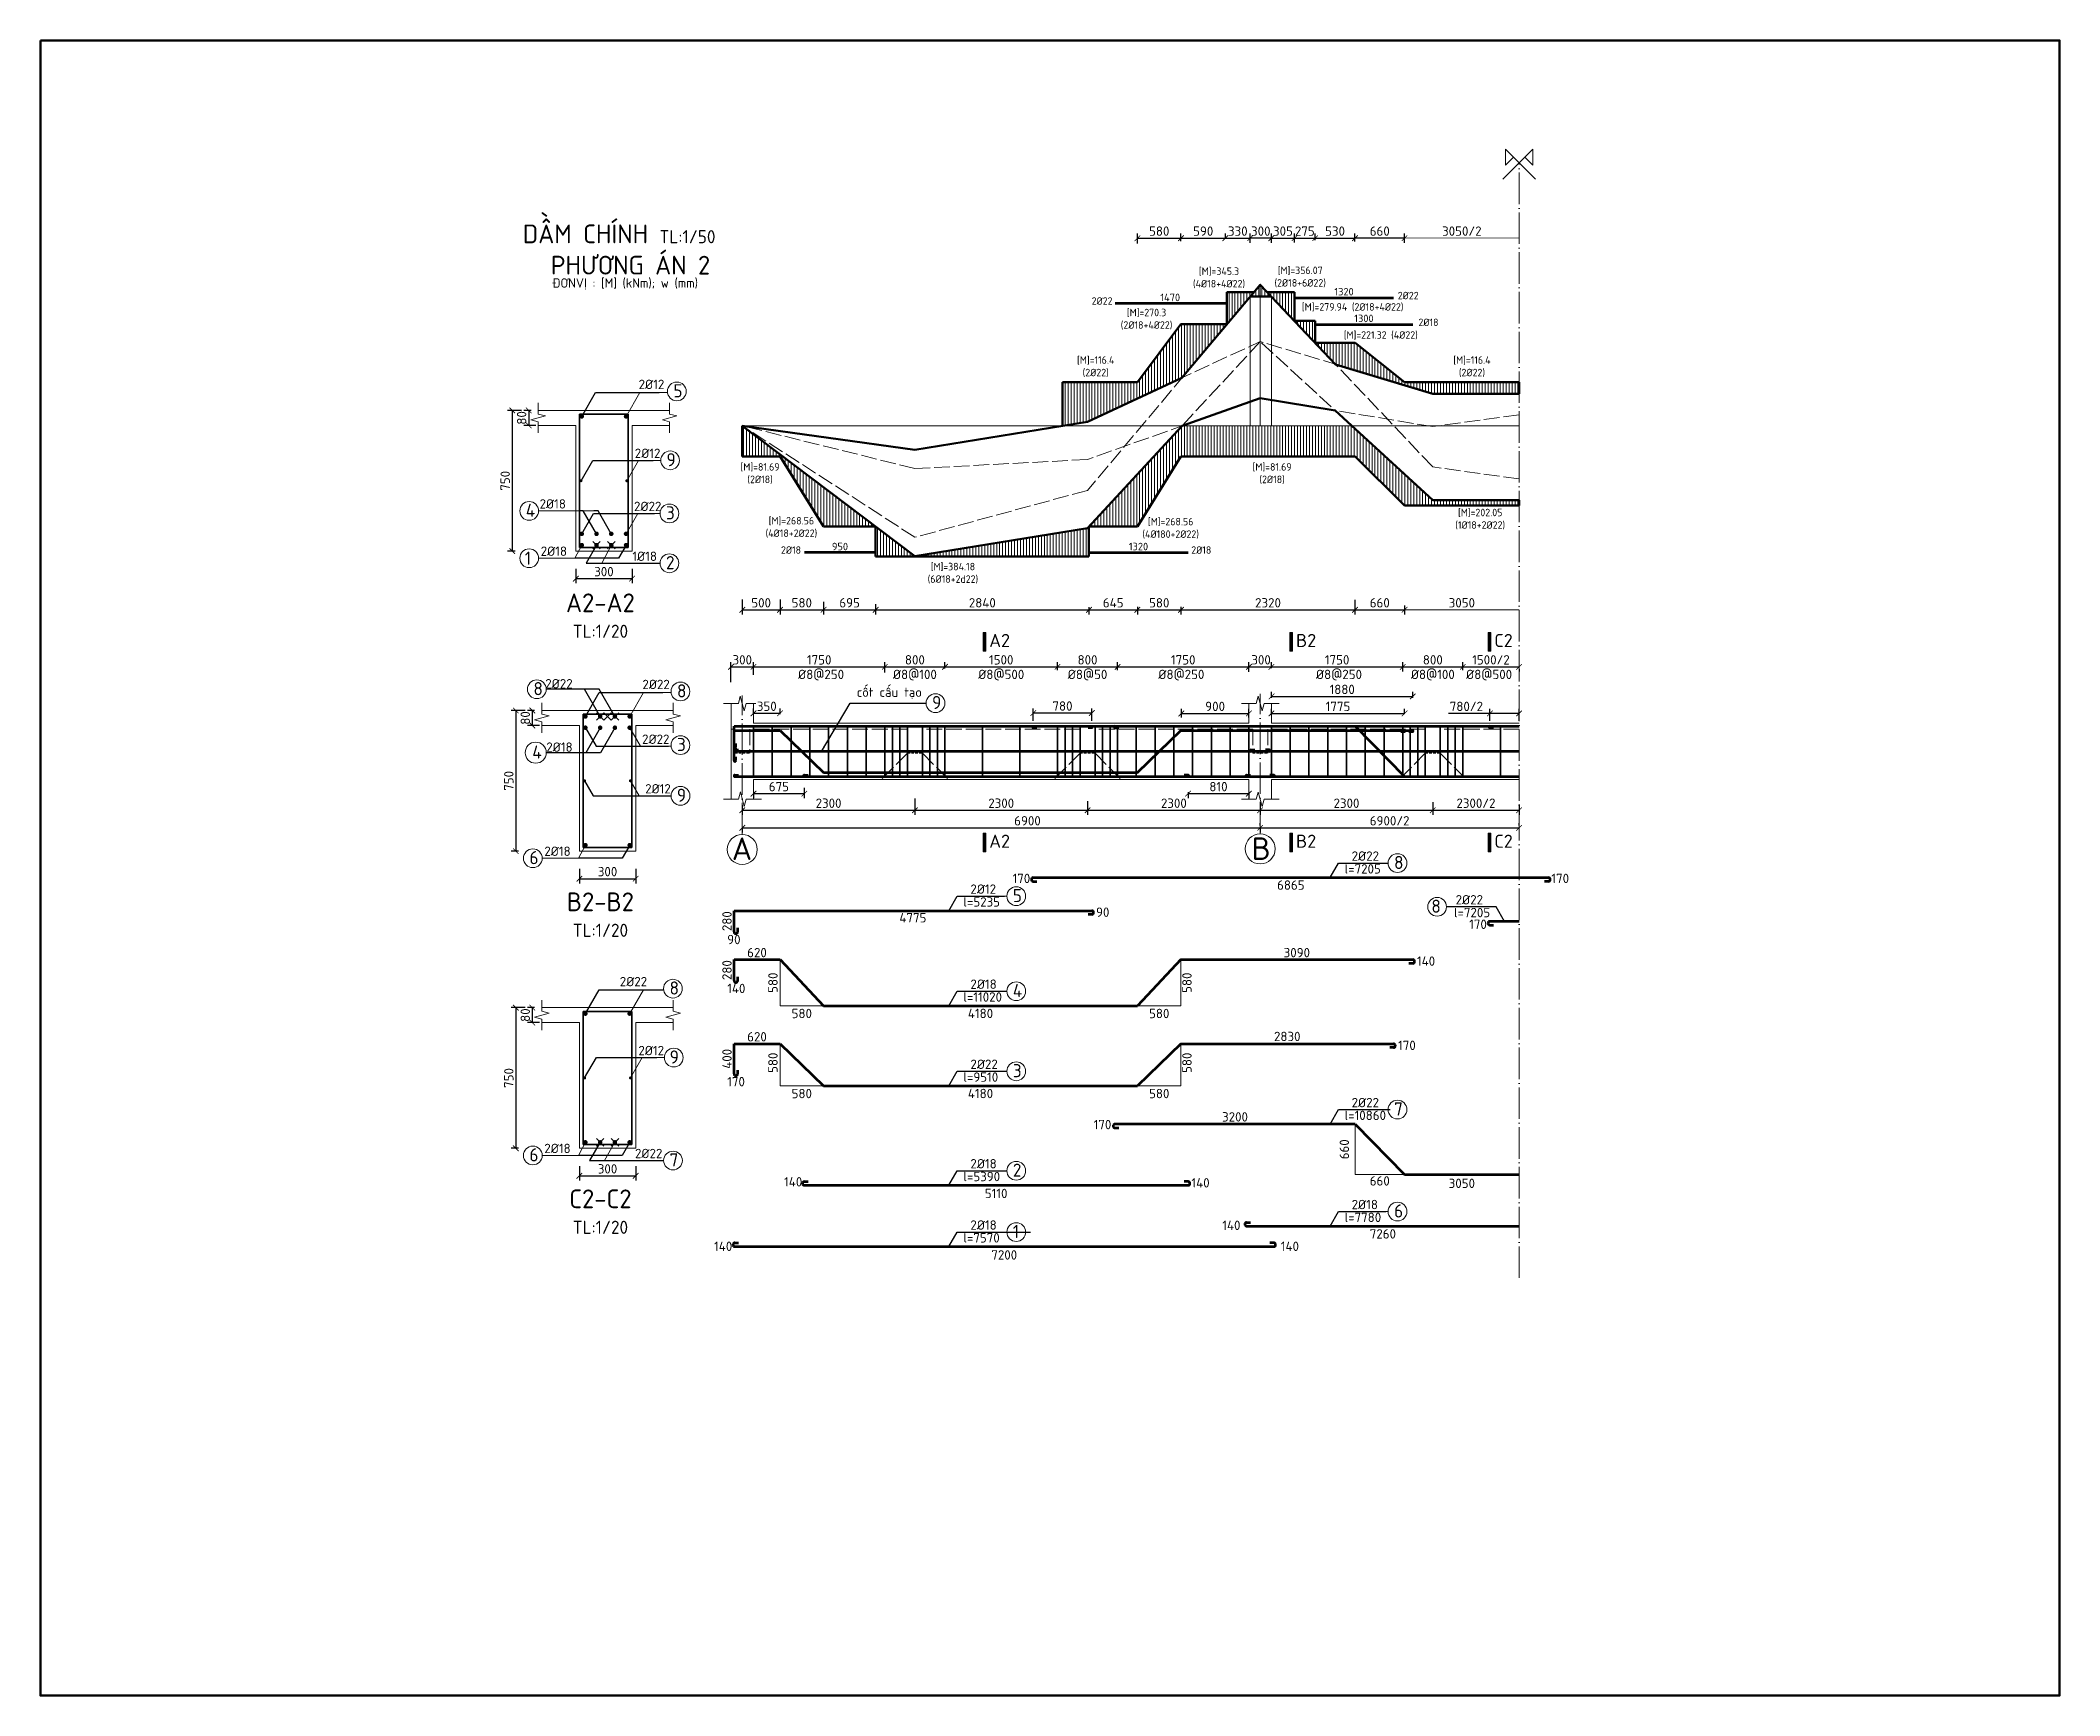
# Model space of a CAD drawing. Header units: millimetres. Extents: x 0 to 4970, y -594 to 1412.
# Drawn here: x 3894 to 4432, y 140 to 581 of the extents above; entities that cross this region are included whole.
import ezdxf

# ---------------------------------------------------------------- set-up
doc = ezdxf.new("R2010")
doc.units = ezdxf.units.MM
doc.header["$LTSCALE"] = 0.35
doc.header["$PDMODE"] = 3
for name, pattern in [('ACAD_ISO02W100', [15, 12, -3]), ('ACAD_ISO04W100', [30, 24, -3, 0, -3]), ('JIS_02_2.0', [3, 2, -1])]:
    doc.linetypes.add(name, pattern=pattern)
doc.layers.get('0').update_dxf_attribs({"lineweight": 50})
for name, color, linetype, lineweight in [('Cot Dai', 7, 'Continuous', 35), ('Cot thep', 2, 'Continuous', 70), ('Cotthepcat', 3, 'Continuous', 70), ('Duong Bao', 6, 'Continuous', 18), ('DuongBaoBieuDo', 2, 'Continuous', 50), ('Kich Thuoc', 1, 'Continuous', 20), ('Ky Hieu', 4, 'Continuous', 20), ('Net Khuat', 5, 'ACAD_ISO02W100', 20), ('NetCat', 7, 'Continuous', 20), ('Text', 40, 'Continuous', 20), ('Truc', 3, 'ACAD_ISO04W100', 20)]:
    doc.layers.add(name, color=color, linetype=linetype, lineweight=lineweight)
doc.styles.get("Standard").update_dxf_attribs({"font": 'isocpeur.ttf'})
doc.styles.add('VN', font='')
doc.styles.get('VN').set_extended_font_data('TCVN 7284')
doc.dimstyles.new('Dim20', dxfattribs={"dimtxt": 2.5, "dimasz": 1.5, "dimexe": 1.25, "dimexo": 0.625, "dimtad": 1, "dimlfac": 20, "dimtxsty": 'Standard', "dimblk": 'ARCHTICK', "dimcen": 2.5, "dimadec": 0, "dimazin": 0, "dimtfac": 1, "dimtmove": 0, "dimatfit": 3, "dimfxl": 1, "dimarcsym": 0})
doc.dimstyles.new('Dim50', dxfattribs={"dimtxt": 2.5, "dimasz": 1.5, "dimexe": 1.25, "dimexo": 0.625, "dimtad": 1, "dimlfac": 50, "dimtxsty": 'Standard', "dimblk": 'ARCHTICK', "dimcen": 2.5, "dimadec": 0, "dimazin": 0, "dimtfac": 1, "dimtmove": 0, "dimatfit": 3, "dimfxl": 1, "dimarcsym": 0})
doc.dimstyles.new('Dim50KT', dxfattribs={"dimtxt": 2.5, "dimasz": 1.5, "dimexe": 1.25, "dimexo": 0.625, "dimtad": 1, "dimlfac": 50, "dimtxsty": 'Standard', "dimblk": 'ARCHTICK', "dimcen": 2.5, "dimse1": 1, "dimse2": 1, "dimsd1": 1, "dimsd2": 1, "dimadec": 0, "dimazin": 0, "dimtfac": 1, "dimtmove": 0, "dimatfit": 3, "dimfxl": 1, "dimarcsym": 0})
doc.dimstyles.new('ISO-25', dxfattribs={"dimtxt": 2.5, "dimasz": 2.5, "dimexe": 1.25, "dimexo": 0.625, "dimtad": 1, "dimtxsty": 'Standard', "dimcen": 2.5, "dimadec": 0, "dimazin": 0, "dimtfac": 1, "dimtmove": 0, "dimatfit": 3, "dimfxl": 1, "dimarcsym": 0})

msp = doc.modelspace()

# ---------------------------------------------------------------- texts
at = {"layer": 'Kich Thuoc', "color": 2}
for s, p in [('A', (4078.36651, 362.350395)), ('B', (4216.856637, 362.377082))]:
    msp.add_text(s, height=6, dxfattribs=at).set_placement(p)
at = {"layer": 'Kich Thuoc', "char_height": 2.5, "attachment_point": 5}
for s, insert in [('3050/2', (4272.878602, 529.9492)), ('3050', (4272.878602, 430.893815))]:
    msp.add_mtext(s, dxfattribs=dict(at, insert=insert))
at = {"layer": 'Kich Thuoc', "char_height": 2, "width": 8.11304175, "attachment_point": 1, "style": 'VN'}
for s, insert in [('2%%C22', (4174.24225, 512.320537)), ('2%%C22', (4255.810019, 513.778104)), ('2%%C18', (4261.310215, 506.641396)), ('2%%C18', (4091.450864, 445.942462)), ('2%%C18', (4200.777048, 445.942462))]:
    msp.add_mtext(s, dxfattribs=dict(at, insert=insert))
at = {"layer": 'Kich Thuoc', "char_height": 2.5}
for s, insert, width, attachment_point in [('%%C8@250', (4102.143276, 411.621568), 24.5, 5), ('%%C8@100', (4127.143276, 411.621568), 24.5, 5), ('%%C8@500', (4150.143276, 411.621568), 24.5, 5), ('%%C8@50', (4173.143276, 411.621568), 24.5, 5), ('%%C8@250', (4198.143276, 411.621568), 24.5, 5), ('%%C8@250', (4240.143276, 411.621568), 24.5, 5), ('%%C8@100', (4265.143276, 411.621568), 24.5, 5), ('%%C8@500', (4280.143276, 411.621568), 24.5, 5), ('170', (4153.159129, 358.683701), 3.45107973, 1), ('170', (4301.455152, 358.683701), 3.45107973, 3), ('90', (4175.408393, 349.68391), 3.45107973, 1), ('170', (4274.8314, 346.463444), 3.45107973, 1), ('90', (4077.12953, 342.397779), 3.45107973, 1), ('140', (4260.92387, 336.64468), 3.45107973, 1), ('140', (4077.12953, 329.358549), 3.45107973, 1), ('170', (4255.898777, 314.195837), 3.45107973, 1), ('170', (4077.12953, 304.517107), 3.45107973, 1), ('170', (4174.770557, 293.081511), 3.45107973, 1), ('140', (4092.284715, 277.830319), 3.45107973, 1), ('140', (4200.829328, 277.555054), 3.45107973, 1), ('140', (4209.051925, 266.22922), 3.45107973, 1), ('140', (4073.628373, 260.644155), 3.45107973, 1), ('140', (4224.640896, 260.644155), 3.45107973, 1)]:
    msp.add_mtext(s, dxfattribs=dict(at, insert=insert, width=width, attachment_point=attachment_point))
at = {"layer": 'Ky Hieu', "style": 'VN'}
for s, p in [('5', (4062.789722, 485.647077)), ('9', (4060.952734, 467.274184)), ('4', (4023.45898, 453.792272)), ('3', (4060.807787, 453.124184)), ('1', (4023.201168, 441.044251)), ('2', (4060.807787, 439.837184)), ('8', (4025.494764, 406.263252)), ('8', (4063.755647, 405.680042)), ('9', (4131.711477, 402.561036)), ('4', (4025.191051, 389.363734)), ('3', (4063.755647, 391.376347)), ('9', (4063.721139, 377.864607)), ('6', (4024.424906, 361.220562)), ('8', (4254.823655, 359.936574)), ('5', (4153.241731, 351.127377)), ('8', (4264.762184, 348.28805)), ('8', (4061.755647, 326.474894)), ('4', (4153.241731, 325.788148)), ('9', (4061.794468, 308.102001)), ('3', (4153.241731, 304.446706)), ('7', (4254.823655, 294.233899)), ('6', (4024.424906, 282.015415)), ('7', (4061.773713, 280.665001)), ('2', (4153.241731, 277.938078)), ('6', (4254.823655, 267.061768)), ('1', (4153.241731, 261.600141))]:
    msp.add_text(s, height=3.5, dxfattribs=at).set_placement(p)
at = {"layer": 'Ky Hieu', "char_height": 2.5}
for s, insert, attachment_point in [('2%%C12', (4053.537707, 487.855211), 7), ('2%%C12', (4052.500662, 469.482319), 7), ('2%%C18', (4034.153842, 456.000407), 9), ('2%%C22', (4052.300662, 455.332319), 7), ('2%%C18', (4034.448375, 443.395732), 9), ('1%%C18', (4058.420887, 442.045319), 9), ('   2%%C22', (4035.938837, 408.076416), 9), ('2%%C22', (4054.539929, 407.888176), 7), ('   2%%C18', (4035.938837, 391.176897), 9), ('2%%C22', (4054.447441, 393.284482), 7), ('2%%C12', (4055.266588, 380.072742), 7), ('2%%C18', (4035.414301, 363.428697), 9), ('l=7205', (4241.617336, 358.73319), 7), ('2%%C22', (4243.517336, 362.144708), 7), ('2%%C12', (4141.935412, 353.335512), 7), ('l=5235', (4140.035412, 349.923993), 7), ('2%%C22', (4278.518504, 350.496185), 9), ('l=7205', (4280.418504, 347.084666), 9), ('2%%C22', (4048.504031, 328.683029), 7), ('2%%C18', (4141.935412, 327.996282), 7), ('l=11020', (4140.035412, 324.584763), 7), ('2%%C12', (4053.466588, 310.310136), 7), ('2%%C22', (4141.935412, 306.65484), 7), ('l=9510', (4140.035412, 303.243321), 7), ('2%%C22', (4243.517336, 296.442034), 7), ('l=10860', (4241.617336, 293.030515), 7), ('2%%C18', (4035.414301, 284.223549), 9), ('2%%C22', (4059.849547, 282.873136), 9), ('2%%C18', (4141.935412, 280.146212), 7), ('l=5390', (4140.035412, 276.734693), 7), ('2%%C18', (4243.517336, 269.269902), 7), ('2%%C18', (4141.935412, 263.808275), 7), ('l=7780', (4241.617336, 265.858383), 7), ('l=7570', (4140.035412, 260.396756), 7)]:
    msp.add_mtext(s, dxfattribs=dict(at, insert=insert, attachment_point=attachment_point))
at = {"layer": 'Ky Hieu', "insert": (4111.640164, 408.320682), "char_height": 2.5, "width": 19.66737424, "attachment_point": 1}
msp.add_mtext('c{\\fTCVN 7284|b0|i0|c0|p34;ố}t c{\\fTCVN 7284|b0|i0|c0|p34;ấ}u t{\\fTCVN 7284|b0|i0|c0|p34;ạ}o', dxfattribs=at)
at = {"layer": 'Text', "style": 'VN'}
for s, insert, char_height, width, attachment_point in [('^I     DẦM CHÍNH {\\H0.7x;TL:1/50}\\P        PHƯƠNG ÁN 2', (4039.2229, 518.368286), 5, 119.00779123, 8), ('ĐƠNVỊ : [M] (kNm); w (mm)', (4049.930775, 515.864293), 2.5, 43.36754411, 5), ('[M]=345.3\\P(4%%C18+4%%C22)', (4208.180509, 517.499608), 2, 28.27522987, 5), ('[M]=356.07\\P(2%%C18+6%%C22)', (4229.809928, 517.725372), 2, 28.27522987, 5), ('[M]=270.3\\P(2%%C18+4%%C22)', (4188.867611, 506.489801), 2, 28.27522987, 5), ('[M]=279.94 (2%%C18+4%%C22)', (4243.799965, 509.652412), 2, 28.27522987, 5), ('[M]=221.32 (4%%C22)', (4251.286553, 502.165824), 2, 28.27522987, 5), ('[M]=116.4 \\P(2%%C22)', (4175.316274, 493.827716), 2, 28.27522987, 5), ('[M]=116.4 \\P(2%%C22)', (4275.575224, 493.827716), 2, 28.27522987, 5), ('[M]=81.69 \\P(2%%C18)', (4085.88373, 465.340709), 2, 28.27522987, 5), ('[M]=81.69 \\P(2%%C18)', (4222.318993, 465.340709), 2, 28.27522987, 5), ('[M]=268.56 \\P(4%%C18+2%%C22)', (4094.23006, 451.003922), 2, 28.27522987, 5), ('[M]=268.56 \\P(4%%C180+2%%C22)', (4195.293004, 450.763505), 2, 28.27522987, 5), ('[M]=202.05\\P(1%%C18+2%%C22)', (4277.774471, 453.193348), 2, 28.27522987, 5), ('[M]=384.18 \\P(6%%C18+2d22)', (4137.274218, 438.780163), 2, 28.27522987, 5), ('\\pt5;A2-A2\\P{\\H0.7x;TL:1/20}', (4043.341736, 427.473012), 5, 43.59497134, 5), ('\\pt5;B2-B2 \\P{\\H0.7x;TL:1/20}', (4043.341736, 347.779904), 5, 43.59497134, 5), ('\\pt5;C2-C2 \\P{\\H0.7x;TL:1/20}', (4043.341736, 268.624869), 5, 43.59497134, 5)]:
    msp.add_mtext(s, dxfattribs=dict(at, insert=insert, char_height=char_height, width=width, attachment_point=attachment_point))
at = {"layer": 'Text', "char_height": 3.5, "width": 11.43756339, "attachment_point": 1}
for s, insert in [('A2', (4146.94595, 422.597638)), ('B2', (4228.698604, 422.597638)), ('C2', (4281.54523, 422.597638)), ('A2', (4146.94595, 369.097738)), ('B2', (4228.698604, 369.097738)), ('C2', (4281.54523, 369.097738))]:
    msp.add_mtext(s, dxfattribs=dict(at, insert=insert))

# ---------------------------------------------------------------- blocks, each defined once
blk = doc.blocks.new('_ArchTick')
at = {"color": 0, "linetype": 'ByBlock', "const_width": 0.15}
blk.add_lwpolyline([(-0.5, -0.5), (0.5, 0.5)], dxfattribs=at)
blk = doc.blocks.new('*D134')
at = {"layer": 'Defpoints', "color": 0}
for p in [(4244.41, 528.07), (4244.41, 526.52), (4257.61, 526.22)]:
    blk.add_point(p, dxfattribs=at)
at = {"layer": 'Kich Thuoc', "color": 0, "lineweight": -2}
for p, q in [((4244.41, 527.14), (4244.41, 529.32)), ((4257.61, 528.07), (4244.41, 528.07)), ((4257.61, 526.84), (4257.61, 529.32))]:
    blk.add_line(p, q, dxfattribs=at)
at = {"layer": 'Kich Thuoc', "color": 0, "lineweight": -2, "xscale": 1.5, "yscale": 1.5, "zscale": 1.5, "rotation": 180}
blk.add_blockref('_ArchTick', (4244.41, 528.07), dxfattribs=at)
at = {"layer": 'Kich Thuoc', "color": 0, "lineweight": -2, "xscale": 1.5, "yscale": 1.5, "zscale": 1.5}
blk.add_blockref('_ArchTick', (4257.61, 528.07), dxfattribs=at)
at = {"layer": 'Kich Thuoc', "color": 0, "insert": (4251.01, 529.95), "char_height": 2.5, "attachment_point": 5}
blk.add_mtext('660', dxfattribs=at)
blk = doc.blocks.new('_None')
blk = doc.blocks.new('*D135')
at = {"layer": 'Defpoints', "color": 0}
for p in [(4216.49, 528.07), (4216.49, 526.2), (4222.14, 526.2)]:
    blk.add_point(p, dxfattribs=at)
at = {"layer": 'Kich Thuoc', "color": 0, "lineweight": -2}
for p, q in [((4216.49, 526.82), (4216.49, 529.32)), ((4222.14, 528.07), (4216.49, 528.07)), ((4222.14, 526.82), (4222.14, 529.32))]:
    blk.add_line(p, q, dxfattribs=at)
at = {"layer": 'Kich Thuoc', "color": 0, "lineweight": -2, "xscale": 1.5, "yscale": 1.5, "zscale": 1.5, "rotation": 180}
blk.add_blockref('_ArchTick', (4216.49, 528.07), dxfattribs=at)
at = {"layer": 'Kich Thuoc', "color": 0, "lineweight": -2, "xscale": 1.5, "yscale": 1.5, "zscale": 1.5}
blk.add_blockref('_ArchTick', (4222.14, 528.07), dxfattribs=at)
at = {"layer": 'Kich Thuoc', "color": 0, "insert": (4219.31, 529.95), "char_height": 2.5, "attachment_point": 5}
blk.add_mtext('300', dxfattribs=at)
blk = doc.blocks.new('*D136')
at = {"layer": 'Defpoints', "color": 0}
for p in [(4081.14, 432.42), (4091.2, 432.42), (4091.2, 429.02)]:
    blk.add_point(p, dxfattribs=at)
at = {"layer": 'Kich Thuoc', "color": 0, "lineweight": -2}
for p, q in [((4081.14, 431.79), (4081.14, 427.77)), ((4091.2, 431.79), (4091.2, 427.77)), ((4081.14, 429.02), (4091.2, 429.02))]:
    blk.add_line(p, q, dxfattribs=at)
at = {"layer": 'Kich Thuoc', "color": 0, "lineweight": -2, "xscale": 1.5, "yscale": 1.5, "zscale": 1.5, "rotation": 180}
blk.add_blockref('_ArchTick', (4081.14, 429.02), dxfattribs=at)
at = {"layer": 'Kich Thuoc', "color": 0, "lineweight": -2, "xscale": 1.5, "yscale": 1.5, "zscale": 1.5}
blk.add_blockref('_ArchTick', (4091.2, 429.02), dxfattribs=at)
at = {"layer": 'Kich Thuoc', "color": 0, "insert": (4086.17, 430.89), "char_height": 2.5, "attachment_point": 5}
blk.add_mtext('500', dxfattribs=at)
blk = doc.blocks.new('*D137')
at = {"layer": 'Defpoints', "color": 0}
for p in [(4244.41, 432.35), (4257.61, 430.76), (4257.61, 429.02)]:
    blk.add_point(p, dxfattribs=at)
at = {"layer": 'Kich Thuoc', "color": 0, "lineweight": -2}
for p, q in [((4244.41, 431.72), (4244.41, 427.77)), ((4244.41, 429.02), (4257.61, 429.02)), ((4257.61, 430.14), (4257.61, 427.77))]:
    blk.add_line(p, q, dxfattribs=at)
at = {"layer": 'Kich Thuoc', "color": 0, "lineweight": -2, "xscale": 1.5, "yscale": 1.5, "zscale": 1.5, "rotation": 180}
blk.add_blockref('_ArchTick', (4244.41, 429.02), dxfattribs=at)
at = {"layer": 'Kich Thuoc', "color": 0, "lineweight": -2, "xscale": 1.5, "yscale": 1.5, "zscale": 1.5}
blk.add_blockref('_ArchTick', (4257.61, 429.02), dxfattribs=at)
at = {"layer": 'Kich Thuoc', "color": 0, "insert": (4251.01, 430.89), "char_height": 2.5, "attachment_point": 5}
blk.add_mtext('660', dxfattribs=at)
blk = doc.blocks.new('*D138')
at = {"layer": 'Defpoints', "color": 0}
for p in [(4078.14, 409.15), (4084.14, 413.82), (4084.14, 411.03)]:
    blk.add_point(p, dxfattribs=at)
at = {"layer": 'Kich Thuoc', "color": 0, "lineweight": -2}
for p, q in [((4078.14, 409.77), (4078.14, 415.07)), ((4084.14, 411.66), (4084.14, 415.07)), ((4078.14, 413.82), (4084.14, 413.82))]:
    blk.add_line(p, q, dxfattribs=at)
at = {"layer": 'Kich Thuoc', "color": 0, "lineweight": -2, "xscale": 1.5, "yscale": 1.5, "zscale": 1.5, "rotation": 180}
blk.add_blockref('_ArchTick', (4078.14, 413.82), dxfattribs=at)
at = {"layer": 'Kich Thuoc', "color": 0, "lineweight": -2, "xscale": 1.5, "yscale": 1.5, "zscale": 1.5}
blk.add_blockref('_ArchTick', (4084.14, 413.82), dxfattribs=at)
at = {"layer": 'Kich Thuoc', "color": 0, "insert": (4081.14, 415.69), "char_height": 2.5, "attachment_point": 5}
blk.add_mtext('300', dxfattribs=at)
blk = doc.blocks.new('*D147')
at = {"layer": 'Defpoints', "color": 0}
for p in [(4078.94, 335.8), (4091.2, 335.8), (4091.2, 335.8)]:
    blk.add_point(p, dxfattribs=at)
at = {"layer": 'Kich Thuoc', "color": 0, "insert": (4085.07, 337.67), "char_height": 2.5, "attachment_point": 5}
blk.add_mtext('620', dxfattribs=at)
blk = doc.blocks.new('*D148')
at = {"layer": 'Defpoints', "color": 0}
for p in [(4025.47, 482.17), (4024.23, 478.17), (4026.78, 478.17)]:
    blk.add_point(p, dxfattribs=at)
at = {"layer": 'Kich Thuoc', "color": 0, "lineweight": -2}
for p, q in [((4024.85, 482.17), (4022.98, 482.17)), ((4024.23, 482.17), (4024.23, 478.17)), ((4026.15, 478.17), (4022.98, 478.17))]:
    blk.add_line(p, q, dxfattribs=at)
at = {"layer": 'Kich Thuoc', "color": 0, "lineweight": -2, "xscale": 1.5, "yscale": 1.5, "zscale": 1.5}
for p, rotation in [((4024.23, 482.17), 90), ((4024.23, 478.17), 270)]:
    blk.add_blockref('_ArchTick', p, dxfattribs=dict(at, rotation=rotation))
at = {"layer": 'Kich Thuoc', "color": 0, "insert": (4022.35, 480.17), "char_height": 2.5, "attachment_point": 5, "rotation": 90}
blk.add_mtext('80', dxfattribs=at)
blk = doc.blocks.new('*D139')
at = {"layer": 'Defpoints', "color": 0}
for p in [(4022.98, 482.17), (4019.85, 444.67), (4021.22, 444.67)]:
    blk.add_point(p, dxfattribs=at)
at = {"layer": 'Kich Thuoc', "color": 0, "lineweight": -2}
for p, q in [((4022.35, 482.17), (4018.6, 482.17)), ((4019.85, 482.17), (4019.85, 444.67)), ((4020.6, 444.67), (4018.6, 444.67))]:
    blk.add_line(p, q, dxfattribs=at)
at = {"layer": 'Kich Thuoc', "color": 0, "lineweight": -2, "xscale": 1.5, "yscale": 1.5, "zscale": 1.5}
for p, rotation in [((4019.85, 482.17), 90), ((4019.85, 444.67), 270)]:
    blk.add_blockref('_ArchTick', p, dxfattribs=dict(at, rotation=rotation))
at = {"layer": 'Kich Thuoc', "color": 0, "insert": (4017.97, 463.42), "char_height": 2.5, "attachment_point": 5, "rotation": 90}
blk.add_mtext('750', dxfattribs=at)
blk = doc.blocks.new('*D140')
at = {"layer": 'Defpoints', "color": 0}
for p in [(4036.78, 440.55), (4051.78, 440.55), (4051.78, 437.33)]:
    blk.add_point(p, dxfattribs=at)
at = {"layer": 'Kich Thuoc', "color": 0, "lineweight": -2}
for p, q in [((4036.78, 439.93), (4036.78, 436.08)), ((4036.78, 437.33), (4051.78, 437.33)), ((4051.78, 439.93), (4051.78, 436.08))]:
    blk.add_line(p, q, dxfattribs=at)
at = {"layer": 'Kich Thuoc', "color": 0, "lineweight": -2, "xscale": 1.5, "yscale": 1.5, "zscale": 1.5, "rotation": 180}
blk.add_blockref('_ArchTick', (4036.78, 437.33), dxfattribs=at)
at = {"layer": 'Kich Thuoc', "color": 0, "lineweight": -2, "xscale": 1.5, "yscale": 1.5, "zscale": 1.5}
blk.add_blockref('_ArchTick', (4051.78, 437.33), dxfattribs=at)
at = {"layer": 'Kich Thuoc', "color": 0, "insert": (4044.28, 439.2), "char_height": 2.5, "attachment_point": 5}
blk.add_mtext('300', dxfattribs=at)
blk = doc.blocks.new('*D141')
at = {"layer": 'Defpoints', "color": 0}
for p in [(4025.19, 398.2), (4026.44, 402.2), (4027.74, 398.2)]:
    blk.add_point(p, dxfattribs=at)
at = {"layer": 'Kich Thuoc', "color": 0, "lineweight": -2}
for p, q in [((4025.82, 402.2), (4023.94, 402.2)), ((4027.12, 398.2), (4023.94, 398.2)), ((4025.19, 402.2), (4025.19, 398.2))]:
    blk.add_line(p, q, dxfattribs=at)
at = {"layer": 'Kich Thuoc', "color": 0, "lineweight": -2, "xscale": 1.5, "yscale": 1.5, "zscale": 1.5}
for p, rotation in [((4025.19, 402.2), 90), ((4025.19, 398.2), 270)]:
    blk.add_blockref('_ArchTick', p, dxfattribs=dict(at, rotation=rotation))
at = {"layer": 'Kich Thuoc', "color": 0, "insert": (4023.32, 400.2), "char_height": 2.5, "attachment_point": 5, "rotation": 90}
blk.add_mtext('80', dxfattribs=at)
blk = doc.blocks.new('*D142')
at = {"layer": 'Defpoints', "color": 0}
for p in [(4023.94, 402.2), (4020.81, 364.7), (4022.19, 364.7)]:
    blk.add_point(p, dxfattribs=at)
at = {"layer": 'Kich Thuoc', "color": 0, "lineweight": -2}
for p, q in [((4023.32, 402.2), (4019.56, 402.2)), ((4020.81, 402.2), (4020.81, 364.7)), ((4021.56, 364.7), (4019.56, 364.7))]:
    blk.add_line(p, q, dxfattribs=at)
at = {"layer": 'Kich Thuoc', "color": 0, "lineweight": -2, "xscale": 1.5, "yscale": 1.5, "zscale": 1.5}
for p, rotation in [((4020.81, 402.2), 90), ((4020.81, 364.7), 270)]:
    blk.add_blockref('_ArchTick', p, dxfattribs=dict(at, rotation=rotation))
at = {"layer": 'Kich Thuoc', "color": 0, "insert": (4018.94, 383.45), "char_height": 2.5, "attachment_point": 5, "rotation": 90}
blk.add_mtext('750', dxfattribs=at)
blk = doc.blocks.new('*D143')
at = {"layer": 'Defpoints', "color": 0}
for p in [(4037.74, 360.59), (4052.74, 360.59), (4052.74, 357.36)]:
    blk.add_point(p, dxfattribs=at)
at = {"layer": 'Kich Thuoc', "color": 0, "lineweight": -2}
for p, q in [((4037.74, 359.96), (4037.74, 356.11)), ((4037.74, 357.36), (4052.74, 357.36)), ((4052.74, 359.96), (4052.74, 356.11))]:
    blk.add_line(p, q, dxfattribs=at)
at = {"layer": 'Kich Thuoc', "color": 0, "lineweight": -2, "xscale": 1.5, "yscale": 1.5, "zscale": 1.5, "rotation": 180}
blk.add_blockref('_ArchTick', (4037.74, 357.36), dxfattribs=at)
at = {"layer": 'Kich Thuoc', "color": 0, "lineweight": -2, "xscale": 1.5, "yscale": 1.5, "zscale": 1.5}
blk.add_blockref('_ArchTick', (4052.74, 357.36), dxfattribs=at)
at = {"layer": 'Kich Thuoc', "color": 0, "insert": (4045.24, 359.24), "char_height": 2.5, "attachment_point": 5}
blk.add_mtext('300', dxfattribs=at)
blk = doc.blocks.new('*D144')
at = {"layer": 'Defpoints', "color": 0}
for p in [(4026.44, 323), (4025.19, 319), (4027.74, 319)]:
    blk.add_point(p, dxfattribs=at)
at = {"layer": 'Kich Thuoc', "color": 0, "lineweight": -2}
for p, q in [((4025.82, 323), (4023.94, 323)), ((4025.19, 323), (4025.19, 319)), ((4027.12, 319), (4023.94, 319))]:
    blk.add_line(p, q, dxfattribs=at)
at = {"layer": 'Kich Thuoc', "color": 0, "lineweight": -2, "xscale": 1.5, "yscale": 1.5, "zscale": 1.5}
for p, rotation in [((4025.19, 323), 90), ((4025.19, 319), 270)]:
    blk.add_blockref('_ArchTick', p, dxfattribs=dict(at, rotation=rotation))
at = {"layer": 'Kich Thuoc', "color": 0, "insert": (4023.32, 321), "char_height": 2.5, "attachment_point": 5, "rotation": 90}
blk.add_mtext('80', dxfattribs=at)
blk = doc.blocks.new('*D145')
at = {"layer": 'Defpoints', "color": 0}
for p in [(4023.94, 323), (4020.81, 285.5), (4022.19, 285.5)]:
    blk.add_point(p, dxfattribs=at)
at = {"layer": 'Kich Thuoc', "color": 0, "lineweight": -2}
for p, q in [((4023.32, 323), (4019.56, 323)), ((4020.81, 323), (4020.81, 285.5)), ((4021.56, 285.5), (4019.56, 285.5))]:
    blk.add_line(p, q, dxfattribs=at)
at = {"layer": 'Kich Thuoc', "color": 0, "lineweight": -2, "xscale": 1.5, "yscale": 1.5, "zscale": 1.5}
for p, rotation in [((4020.81, 323), 90), ((4020.81, 285.5), 270)]:
    blk.add_blockref('_ArchTick', p, dxfattribs=dict(at, rotation=rotation))
at = {"layer": 'Kich Thuoc', "color": 0, "insert": (4018.94, 304.25), "char_height": 2.5, "attachment_point": 5, "rotation": 90}
blk.add_mtext('750', dxfattribs=at)
blk = doc.blocks.new('*D146')
at = {"layer": 'Defpoints', "color": 0}
for p in [(4037.74, 281.38), (4052.74, 281.38), (4052.74, 278.16)]:
    blk.add_point(p, dxfattribs=at)
at = {"layer": 'Kich Thuoc', "color": 0, "lineweight": -2}
for p, q in [((4037.74, 280.76), (4037.74, 276.91)), ((4052.74, 280.76), (4052.74, 276.91)), ((4037.74, 278.16), (4052.74, 278.16))]:
    blk.add_line(p, q, dxfattribs=at)
at = {"layer": 'Kich Thuoc', "color": 0, "lineweight": -2, "xscale": 1.5, "yscale": 1.5, "zscale": 1.5, "rotation": 180}
blk.add_blockref('_ArchTick', (4037.74, 278.16), dxfattribs=at)
at = {"layer": 'Kich Thuoc', "color": 0, "lineweight": -2, "xscale": 1.5, "yscale": 1.5, "zscale": 1.5}
blk.add_blockref('_ArchTick', (4052.74, 278.16), dxfattribs=at)
at = {"layer": 'Kich Thuoc', "color": 0, "insert": (4045.24, 280.03), "char_height": 2.5, "attachment_point": 5}
blk.add_mtext('300', dxfattribs=at)
blk = doc.blocks.new('*D165')
at = {"layer": 'Defpoints', "color": 0}
for p in [(4084.14, 400.59), (4091.2, 401.44), (4091.2, 400.59)]:
    blk.add_point(p, dxfattribs=at)
at = {"layer": 'Kich Thuoc', "color": 0, "lineweight": -2}
for p, q in [((4084.14, 401.21), (4084.14, 402.69)), ((4084.14, 401.44), (4091.2, 401.44)), ((4091.2, 401.21), (4091.2, 402.69))]:
    blk.add_line(p, q, dxfattribs=at)
at = {"layer": 'Kich Thuoc', "color": 0, "lineweight": -2, "xscale": 1.5, "yscale": 1.5, "zscale": 1.5, "rotation": 180}
blk.add_blockref('_ArchTick', (4084.14, 401.44), dxfattribs=at)
at = {"layer": 'Kich Thuoc', "color": 0, "lineweight": -2, "xscale": 1.5, "yscale": 1.5, "zscale": 1.5}
blk.add_blockref('_ArchTick', (4091.2, 401.44), dxfattribs=at)
at = {"layer": 'Kich Thuoc', "color": 0, "insert": (4087.67, 403.32), "char_height": 2.5, "attachment_point": 5}
blk.add_mtext('350', dxfattribs=at)
blk = doc.blocks.new('*D166')
at = {"layer": 'Defpoints', "color": 0}
for p in [(4097.68, 382.18), (4084.14, 381.15), (4097.68, 380.03)]:
    blk.add_point(p, dxfattribs=at)
at = {"layer": 'Kich Thuoc', "color": 0, "lineweight": -2}
for p, q in [((4084.14, 380.52), (4084.14, 378.78)), ((4084.14, 380.03), (4097.68, 380.03)), ((4097.68, 381.56), (4097.68, 378.78))]:
    blk.add_line(p, q, dxfattribs=at)
at = {"layer": 'Kich Thuoc', "color": 0, "lineweight": -2, "xscale": 1.5, "yscale": 1.5, "zscale": 1.5, "rotation": 180}
blk.add_blockref('_ArchTick', (4084.14, 380.03), dxfattribs=at)
at = {"layer": 'Kich Thuoc', "color": 0, "lineweight": -2, "xscale": 1.5, "yscale": 1.5, "zscale": 1.5}
blk.add_blockref('_ArchTick', (4097.68, 380.03), dxfattribs=at)
at = {"layer": 'Kich Thuoc', "color": 0, "insert": (4090.91, 381.9), "char_height": 2.5, "attachment_point": 5}
blk.add_mtext('675', dxfattribs=at)
blk = doc.blocks.new('*D167')
at = {"layer": 'Defpoints', "color": 0}
for p in [(4091.2, 431.79), (4102.8, 431.79), (4102.8, 429.02)]:
    blk.add_point(p, dxfattribs=at)
at = {"layer": 'Kich Thuoc', "color": 0, "lineweight": -2}
for p, q in [((4091.2, 431.17), (4091.2, 427.77)), ((4102.8, 431.17), (4102.8, 427.77)), ((4091.2, 429.02), (4102.8, 429.02))]:
    blk.add_line(p, q, dxfattribs=at)
at = {"layer": 'Kich Thuoc', "color": 0, "lineweight": -2, "xscale": 1.5, "yscale": 1.5, "zscale": 1.5, "rotation": 180}
blk.add_blockref('_ArchTick', (4091.2, 429.02), dxfattribs=at)
at = {"layer": 'Kich Thuoc', "color": 0, "lineweight": -2, "xscale": 1.5, "yscale": 1.5, "zscale": 1.5}
blk.add_blockref('_ArchTick', (4102.8, 429.02), dxfattribs=at)
at = {"layer": 'Kich Thuoc', "color": 0, "insert": (4097, 430.89), "char_height": 2.5, "attachment_point": 5}
blk.add_mtext('580', dxfattribs=at)
blk = doc.blocks.new('*D168')
at = {"layer": 'Defpoints', "color": 0}
for p in [(4102.8, 431.17), (4116.68, 431.17), (4116.68, 429.02)]:
    blk.add_point(p, dxfattribs=at)
at = {"layer": 'Kich Thuoc', "color": 0, "lineweight": -2}
for p, q in [((4102.8, 430.54), (4102.8, 427.77)), ((4116.68, 430.54), (4116.68, 427.77)), ((4102.8, 429.02), (4116.68, 429.02))]:
    blk.add_line(p, q, dxfattribs=at)
at = {"layer": 'Kich Thuoc', "color": 0, "lineweight": -2, "xscale": 1.5, "yscale": 1.5, "zscale": 1.5, "rotation": 180}
blk.add_blockref('_ArchTick', (4102.8, 429.02), dxfattribs=at)
at = {"layer": 'Kich Thuoc', "color": 0, "lineweight": -2, "xscale": 1.5, "yscale": 1.5, "zscale": 1.5}
blk.add_blockref('_ArchTick', (4116.68, 429.02), dxfattribs=at)
at = {"layer": 'Kich Thuoc', "color": 0, "insert": (4109.74, 430.89), "char_height": 2.5, "attachment_point": 5}
blk.add_mtext('695', dxfattribs=at)
blk = doc.blocks.new('*D169')
at = {"layer": 'Defpoints', "color": 0}
for p in [(4116.68, 430.54), (4173.52, 430.37), (4173.52, 429.02)]:
    blk.add_point(p, dxfattribs=at)
at = {"layer": 'Kich Thuoc', "color": 0, "lineweight": -2}
for p, q in [((4116.68, 429.92), (4116.68, 427.77)), ((4116.68, 429.02), (4173.52, 429.02)), ((4173.52, 429.75), (4173.52, 427.77))]:
    blk.add_line(p, q, dxfattribs=at)
at = {"layer": 'Kich Thuoc', "color": 0, "lineweight": -2, "xscale": 1.5, "yscale": 1.5, "zscale": 1.5, "rotation": 180}
blk.add_blockref('_ArchTick', (4116.68, 429.02), dxfattribs=at)
at = {"layer": 'Kich Thuoc', "color": 0, "lineweight": -2, "xscale": 1.5, "yscale": 1.5, "zscale": 1.5}
blk.add_blockref('_ArchTick', (4173.52, 429.02), dxfattribs=at)
at = {"layer": 'Kich Thuoc', "color": 0, "insert": (4145.1, 430.89), "char_height": 2.5, "attachment_point": 5}
blk.add_mtext('2840', dxfattribs=at)
blk = doc.blocks.new('*D170')
at = {"layer": 'Defpoints', "color": 0}
for p in [(4173.52, 429.75), (4186.44, 429.75), (4186.44, 429.02)]:
    blk.add_point(p, dxfattribs=at)
at = {"layer": 'Kich Thuoc', "color": 0, "lineweight": -2}
for p, q in [((4173.52, 429.12), (4173.52, 427.77)), ((4173.52, 429.02), (4186.44, 429.02)), ((4186.44, 429.12), (4186.44, 427.77))]:
    blk.add_line(p, q, dxfattribs=at)
at = {"layer": 'Kich Thuoc', "color": 0, "lineweight": -2, "xscale": 1.5, "yscale": 1.5, "zscale": 1.5, "rotation": 180}
blk.add_blockref('_ArchTick', (4173.52, 429.02), dxfattribs=at)
at = {"layer": 'Kich Thuoc', "color": 0, "lineweight": -2, "xscale": 1.5, "yscale": 1.5, "zscale": 1.5}
blk.add_blockref('_ArchTick', (4186.44, 429.02), dxfattribs=at)
at = {"layer": 'Kich Thuoc', "color": 0, "insert": (4179.98, 430.89), "char_height": 2.5, "attachment_point": 5}
blk.add_mtext('645', dxfattribs=at)
blk = doc.blocks.new('*D171')
at = {"layer": 'Defpoints', "color": 0}
for p in [(4186.44, 430.45), (4198.04, 430.45), (4198.04, 429.02)]:
    blk.add_point(p, dxfattribs=at)
at = {"layer": 'Kich Thuoc', "color": 0, "lineweight": -2}
for p, q in [((4186.44, 429.82), (4186.44, 427.77)), ((4186.44, 429.02), (4198.04, 429.02)), ((4198.04, 429.82), (4198.04, 427.77))]:
    blk.add_line(p, q, dxfattribs=at)
at = {"layer": 'Kich Thuoc', "color": 0, "lineweight": -2, "xscale": 1.5, "yscale": 1.5, "zscale": 1.5, "rotation": 180}
blk.add_blockref('_ArchTick', (4186.44, 429.02), dxfattribs=at)
at = {"layer": 'Kich Thuoc', "color": 0, "lineweight": -2, "xscale": 1.5, "yscale": 1.5, "zscale": 1.5}
blk.add_blockref('_ArchTick', (4198.04, 429.02), dxfattribs=at)
at = {"layer": 'Kich Thuoc', "color": 0, "insert": (4192.24, 430.89), "char_height": 2.5, "attachment_point": 5}
blk.add_mtext('580', dxfattribs=at)
blk = doc.blocks.new('*D172')
at = {"layer": 'Defpoints', "color": 0}
for p in [(4198.04, 429.82), (4244.41, 429.82), (4244.41, 429.02)]:
    blk.add_point(p, dxfattribs=at)
at = {"layer": 'Kich Thuoc', "color": 0, "lineweight": -2}
for p, q in [((4198.04, 429.2), (4198.04, 427.77)), ((4198.04, 429.02), (4244.41, 429.02)), ((4244.41, 429.2), (4244.41, 427.77))]:
    blk.add_line(p, q, dxfattribs=at)
at = {"layer": 'Kich Thuoc', "color": 0, "lineweight": -2, "xscale": 1.5, "yscale": 1.5, "zscale": 1.5, "rotation": 180}
blk.add_blockref('_ArchTick', (4198.04, 429.02), dxfattribs=at)
at = {"layer": 'Kich Thuoc', "color": 0, "lineweight": -2, "xscale": 1.5, "yscale": 1.5, "zscale": 1.5}
blk.add_blockref('_ArchTick', (4244.41, 429.02), dxfattribs=at)
at = {"layer": 'Kich Thuoc', "color": 0, "insert": (4221.23, 430.89), "char_height": 2.5, "attachment_point": 5}
blk.add_mtext('2320', dxfattribs=at)
blk = doc.blocks.new('*D173')
at = {"layer": 'Defpoints', "color": 0}
for p in [(4198.04, 528.07), (4186.44, 526), (4198.04, 526.62)]:
    blk.add_point(p, dxfattribs=at)
at = {"layer": 'Kich Thuoc', "color": 0, "lineweight": -2}
for p, q in [((4186.44, 526.62), (4186.44, 529.32)), ((4186.44, 528.07), (4198.04, 528.07)), ((4198.04, 527.25), (4198.04, 529.32))]:
    blk.add_line(p, q, dxfattribs=at)
at = {"layer": 'Kich Thuoc', "color": 0, "lineweight": -2, "xscale": 1.5, "yscale": 1.5, "zscale": 1.5, "rotation": 180}
blk.add_blockref('_ArchTick', (4186.44, 528.07), dxfattribs=at)
at = {"layer": 'Kich Thuoc', "color": 0, "lineweight": -2, "xscale": 1.5, "yscale": 1.5, "zscale": 1.5}
blk.add_blockref('_ArchTick', (4198.04, 528.07), dxfattribs=at)
at = {"layer": 'Kich Thuoc', "color": 0, "insert": (4192.24, 529.95), "char_height": 2.5, "attachment_point": 5}
blk.add_mtext('580', dxfattribs=at)
blk = doc.blocks.new('*D174')
at = {"layer": 'Defpoints', "color": 0}
for p in [(4228.29, 528.07), (4222.14, 526.82), (4228.29, 526.32)]:
    blk.add_point(p, dxfattribs=at)
at = {"layer": 'Kich Thuoc', "color": 0, "lineweight": -2}
for p, q in [((4222.14, 527.45), (4222.14, 529.32)), ((4222.14, 528.07), (4228.29, 528.07)), ((4228.29, 526.94), (4228.29, 529.32))]:
    blk.add_line(p, q, dxfattribs=at)
at = {"layer": 'Kich Thuoc', "color": 0, "lineweight": -2, "xscale": 1.5, "yscale": 1.5, "zscale": 1.5, "rotation": 180}
blk.add_blockref('_ArchTick', (4222.14, 528.07), dxfattribs=at)
at = {"layer": 'Kich Thuoc', "color": 0, "lineweight": -2, "xscale": 1.5, "yscale": 1.5, "zscale": 1.5}
blk.add_blockref('_ArchTick', (4228.29, 528.07), dxfattribs=at)
at = {"layer": 'Kich Thuoc', "color": 0, "insert": (4225.21, 529.95), "char_height": 2.5, "attachment_point": 5}
blk.add_mtext('305', dxfattribs=at)
blk = doc.blocks.new('*D175')
at = {"layer": 'Defpoints', "color": 0}
for p in [(4233.79, 528.07), (4228.29, 526.94), (4233.79, 526.94)]:
    blk.add_point(p, dxfattribs=at)
at = {"layer": 'Kich Thuoc', "color": 0, "lineweight": -2}
for p, q in [((4228.29, 527.57), (4228.29, 529.32)), ((4228.29, 528.07), (4233.79, 528.07)), ((4233.79, 527.57), (4233.79, 529.32))]:
    blk.add_line(p, q, dxfattribs=at)
at = {"layer": 'Kich Thuoc', "color": 0, "lineweight": -2, "xscale": 1.5, "yscale": 1.5, "zscale": 1.5, "rotation": 180}
blk.add_blockref('_ArchTick', (4228.29, 528.07), dxfattribs=at)
at = {"layer": 'Kich Thuoc', "color": 0, "lineweight": -2, "xscale": 1.5, "yscale": 1.5, "zscale": 1.5}
blk.add_blockref('_ArchTick', (4233.79, 528.07), dxfattribs=at)
at = {"layer": 'Kich Thuoc', "color": 0, "insert": (4231.04, 529.95), "char_height": 2.5, "attachment_point": 5}
blk.add_mtext('275', dxfattribs=at)
blk = doc.blocks.new('*D176')
at = {"layer": 'Defpoints', "color": 0}
for p in [(4233.79, 527.57), (4244.41, 528.07), (4244.41, 527.14)]:
    blk.add_point(p, dxfattribs=at)
at = {"layer": 'Kich Thuoc', "color": 0, "lineweight": -2}
for p, q in [((4233.79, 528.19), (4233.79, 529.32)), ((4233.79, 528.07), (4244.41, 528.07)), ((4244.41, 527.77), (4244.41, 529.32))]:
    blk.add_line(p, q, dxfattribs=at)
at = {"layer": 'Kich Thuoc', "color": 0, "lineweight": -2, "xscale": 1.5, "yscale": 1.5, "zscale": 1.5, "rotation": 180}
blk.add_blockref('_ArchTick', (4233.79, 528.07), dxfattribs=at)
at = {"layer": 'Kich Thuoc', "color": 0, "lineweight": -2, "xscale": 1.5, "yscale": 1.5, "zscale": 1.5}
blk.add_blockref('_ArchTick', (4244.41, 528.07), dxfattribs=at)
at = {"layer": 'Kich Thuoc', "color": 0, "insert": (4239.1, 529.95), "char_height": 2.5, "attachment_point": 5}
blk.add_mtext('530', dxfattribs=at)
blk = doc.blocks.new('*D177')
at = {"layer": 'Defpoints', "color": 0}
for p in [(4199.92, 381.02), (4216.14, 381.15), (4216.14, 380.03)]:
    blk.add_point(p, dxfattribs=at)
at = {"layer": 'Kich Thuoc', "color": 0, "lineweight": -2}
for p, q in [((4199.92, 380.39), (4199.92, 378.78)), ((4199.92, 380.03), (4216.14, 380.03)), ((4216.14, 380.52), (4216.14, 378.78))]:
    blk.add_line(p, q, dxfattribs=at)
at = {"layer": 'Kich Thuoc', "color": 0, "lineweight": -2, "xscale": 1.5, "yscale": 1.5, "zscale": 1.5, "rotation": 180}
blk.add_blockref('_ArchTick', (4199.92, 380.03), dxfattribs=at)
at = {"layer": 'Kich Thuoc', "color": 0, "lineweight": -2, "xscale": 1.5, "yscale": 1.5, "zscale": 1.5}
blk.add_blockref('_ArchTick', (4216.14, 380.03), dxfattribs=at)
at = {"layer": 'Kich Thuoc', "color": 0, "insert": (4208.03, 381.9), "char_height": 2.5, "attachment_point": 5}
blk.add_mtext('810', dxfattribs=at)
blk = doc.blocks.new('*D178')
at = {"layer": 'Defpoints', "color": 0}
for p in [(4222.14, 400.29), (4257.61, 401.4), (4257.61, 400.69)]:
    blk.add_point(p, dxfattribs=at)
at = {"layer": 'Kich Thuoc', "color": 0, "lineweight": -2}
for p, q in [((4222.14, 400.92), (4222.14, 402.65)), ((4222.14, 401.4), (4257.61, 401.4)), ((4257.61, 401.32), (4257.61, 402.65))]:
    blk.add_line(p, q, dxfattribs=at)
at = {"layer": 'Kich Thuoc', "color": 0, "lineweight": -2, "xscale": 1.5, "yscale": 1.5, "zscale": 1.5, "rotation": 180}
blk.add_blockref('_ArchTick', (4222.14, 401.4), dxfattribs=at)
at = {"layer": 'Kich Thuoc', "color": 0, "lineweight": -2, "xscale": 1.5, "yscale": 1.5, "zscale": 1.5}
blk.add_blockref('_ArchTick', (4257.61, 401.4), dxfattribs=at)
at = {"layer": 'Kich Thuoc', "color": 0, "insert": (4239.88, 403.28), "char_height": 2.5, "attachment_point": 5}
blk.add_mtext('1775', dxfattribs=at)
blk = doc.blocks.new('*D179')
at = {"layer": 'Defpoints', "color": 0}
for p in [(4222.2, 404.94), (4259.79, 405.94), (4259.79, 404.94)]:
    blk.add_point(p, dxfattribs=at)
at = {"layer": 'Kich Thuoc', "color": 0, "lineweight": -2}
for p, q in [((4222.2, 405.56), (4222.2, 407.19)), ((4222.2, 405.94), (4259.79, 405.94)), ((4259.79, 405.56), (4259.79, 407.19))]:
    blk.add_line(p, q, dxfattribs=at)
at = {"layer": 'Kich Thuoc', "color": 0, "lineweight": -2, "xscale": 1.5, "yscale": 1.5, "zscale": 1.5, "rotation": 180}
blk.add_blockref('_ArchTick', (4222.2, 405.94), dxfattribs=at)
at = {"layer": 'Kich Thuoc', "color": 0, "lineweight": -2, "xscale": 1.5, "yscale": 1.5, "zscale": 1.5}
blk.add_blockref('_ArchTick', (4259.79, 405.94), dxfattribs=at)
at = {"layer": 'Kich Thuoc', "color": 0, "insert": (4240.99, 407.81), "char_height": 2.5, "attachment_point": 5}
blk.add_mtext('1880', dxfattribs=at)
blk = doc.blocks.new('*D180')
at = {"layer": 'Defpoints', "color": 0}
for p in [(4097.68, 444.27), (4116.68, 444.27), (4116.68, 444.27)]:
    blk.add_point(p, dxfattribs=at)
at = {"layer": 'Kich Thuoc', "color": 0, "insert": (4107.18, 445.89), "char_height": 2.5, "attachment_point": 5}
blk.add_mtext('{\\H0.8x;950}', dxfattribs=at)
blk = doc.blocks.new('*D181')
at = {"layer": 'Defpoints', "color": 0}
for p in [(4173.52, 444.27), (4199.92, 444.27), (4199.92, 444.27)]:
    blk.add_point(p, dxfattribs=at)
at = {"layer": 'Kich Thuoc', "color": 0, "insert": (4186.72, 445.89), "char_height": 2.5, "attachment_point": 5}
blk.add_mtext('{\\H0.8x;1320}', dxfattribs=at)
blk = doc.blocks.new('*D182')
at = {"layer": 'Defpoints', "color": 0}
for p in [(4180.47, 510.65), (4209.87, 510.65), (4209.87, 510.65)]:
    blk.add_point(p, dxfattribs=at)
at = {"layer": 'Kich Thuoc', "color": 0, "insert": (4195.17, 512.27), "char_height": 2.5, "attachment_point": 5}
blk.add_mtext('{\\H0.8x;1470}', dxfattribs=at)
blk = doc.blocks.new('*D183')
at = {"layer": 'Defpoints', "color": 0}
for p in [(4228.29, 512.19), (4254.69, 512.19), (4254.69, 512.19)]:
    blk.add_point(p, dxfattribs=at)
at = {"layer": 'Kich Thuoc', "color": 0, "insert": (4241.49, 513.81), "char_height": 2.5, "attachment_point": 5}
blk.add_mtext('{\\H0.8x;1320}', dxfattribs=at)
blk = doc.blocks.new('*D184')
at = {"layer": 'Defpoints', "color": 0}
for p in [(4233.79, 505.05), (4259.79, 505.05), (4259.79, 505.05)]:
    blk.add_point(p, dxfattribs=at)
at = {"layer": 'Kich Thuoc', "color": 0, "insert": (4246.79, 506.68), "char_height": 2.5, "attachment_point": 5}
blk.add_mtext('{\\H0.8x;1300}', dxfattribs=at)
blk = doc.blocks.new('*D185')
at = {"layer": 'Defpoints', "color": 0}
for p in [(4209.87, 528.07), (4198.04, 527.25), (4209.87, 527.25)]:
    blk.add_point(p, dxfattribs=at)
at = {"layer": 'Kich Thuoc', "color": 0, "lineweight": -2}
for p, q in [((4198.04, 527.87), (4198.04, 529.32)), ((4198.04, 528.07), (4209.87, 528.07)), ((4209.87, 527.87), (4209.87, 529.32))]:
    blk.add_line(p, q, dxfattribs=at)
at = {"layer": 'Kich Thuoc', "color": 0, "lineweight": -2, "xscale": 1.5, "yscale": 1.5, "zscale": 1.5, "rotation": 180}
blk.add_blockref('_ArchTick', (4198.04, 528.07), dxfattribs=at)
at = {"layer": 'Kich Thuoc', "color": 0, "lineweight": -2, "xscale": 1.5, "yscale": 1.5, "zscale": 1.5}
blk.add_blockref('_ArchTick', (4209.87, 528.07), dxfattribs=at)
at = {"layer": 'Kich Thuoc', "color": 0, "insert": (4203.96, 529.95), "char_height": 2.5, "attachment_point": 5}
blk.add_mtext('590', dxfattribs=at)
blk = doc.blocks.new('*D186')
at = {"layer": 'Defpoints', "color": 0}
for p in [(4216.49, 528.07), (4209.87, 527.25), (4216.49, 527.25)]:
    blk.add_point(p, dxfattribs=at)
at = {"layer": 'Kich Thuoc', "color": 0, "lineweight": -2}
for p, q in [((4209.87, 527.87), (4209.87, 529.32)), ((4209.87, 528.07), (4216.49, 528.07)), ((4216.49, 527.87), (4216.49, 529.32))]:
    blk.add_line(p, q, dxfattribs=at)
at = {"layer": 'Kich Thuoc', "color": 0, "lineweight": -2, "xscale": 1.5, "yscale": 1.5, "zscale": 1.5, "rotation": 180}
blk.add_blockref('_ArchTick', (4209.87, 528.07), dxfattribs=at)
at = {"layer": 'Kich Thuoc', "color": 0, "lineweight": -2, "xscale": 1.5, "yscale": 1.5, "zscale": 1.5}
blk.add_blockref('_ArchTick', (4216.49, 528.07), dxfattribs=at)
at = {"layer": 'Kich Thuoc', "color": 0, "insert": (4213.18, 529.95), "char_height": 2.5, "attachment_point": 5}
blk.add_mtext('330', dxfattribs=at)
blk = doc.blocks.new('*D197')
at = {"layer": 'Defpoints', "color": 0}
for p in [(4079.79, 348.84), (4078.94, 343.24), (4078.94, 343.24)]:
    blk.add_point(p, dxfattribs=at)
at = {"layer": 'Kich Thuoc', "color": 0, "insert": (4077.07, 346.04), "char_height": 2.5, "attachment_point": 5, "rotation": 90}
blk.add_mtext('280', dxfattribs=at)
blk = doc.blocks.new('*D198')
at = {"layer": 'Defpoints', "color": 0}
for p in [(4079.79, 335.8), (4078.94, 330.2), (4078.94, 330.2)]:
    blk.add_point(p, dxfattribs=at)
at = {"layer": 'Kich Thuoc', "color": 0, "insert": (4077.07, 333), "char_height": 2.5, "attachment_point": 5, "rotation": 90}
blk.add_mtext('280', dxfattribs=at)
blk = doc.blocks.new('*D199')
at = {"layer": 'Defpoints', "color": 0}
for p in [(4079.79, 313.36), (4078.94, 305.36), (4078.94, 305.36)]:
    blk.add_point(p, dxfattribs=at)
at = {"layer": 'Kich Thuoc', "color": 0, "insert": (4077.07, 309.36), "char_height": 2.5, "attachment_point": 5, "rotation": 90}
blk.add_mtext('400', dxfattribs=at)
blk = doc.blocks.new('*D200')
at = {"layer": 'Defpoints', "color": 0}
for p in [(4198.14, 399.73), (4216.14, 401.4), (4216.14, 399.73)]:
    blk.add_point(p, dxfattribs=at)
at = {"layer": 'Kich Thuoc', "color": 0, "lineweight": -2}
for p, q in [((4198.14, 400.36), (4198.14, 402.65)), ((4198.14, 401.4), (4216.14, 401.4)), ((4216.14, 400.36), (4216.14, 402.65))]:
    blk.add_line(p, q, dxfattribs=at)
at = {"layer": 'Kich Thuoc', "color": 0, "lineweight": -2, "xscale": 1.5, "yscale": 1.5, "zscale": 1.5, "rotation": 180}
blk.add_blockref('_ArchTick', (4198.14, 401.4), dxfattribs=at)
at = {"layer": 'Kich Thuoc', "color": 0, "lineweight": -2, "xscale": 1.5, "yscale": 1.5, "zscale": 1.5}
blk.add_blockref('_ArchTick', (4216.14, 401.4), dxfattribs=at)
at = {"layer": 'Kich Thuoc', "color": 0, "insert": (4207.14, 403.28), "char_height": 2.5, "attachment_point": 5}
blk.add_mtext('900', dxfattribs=at)
blk = doc.blocks.new('*D201')
at = {"layer": 'Defpoints', "color": 0}
for p in [(4078.94, 313.36), (4091.2, 313.36), (4091.2, 313.36)]:
    blk.add_point(p, dxfattribs=at)
at = {"layer": 'Kich Thuoc', "color": 0, "insert": (4085.07, 315.23), "char_height": 2.5, "attachment_point": 5}
blk.add_mtext('620', dxfattribs=at)
blk = doc.blocks.new('*D202')
at = {"layer": 'Defpoints', "color": 0}
for p in [(4102.8, 301.89), (4186.44, 301.89), (4186.44, 298.24)]:
    blk.add_point(p, dxfattribs=at)
at = {"layer": 'Kich Thuoc', "color": 0, "insert": (4144.62, 300.11), "char_height": 2.5, "attachment_point": 5}
blk.add_mtext('4180', dxfattribs=at)
blk = doc.blocks.new('*D203')
at = {"layer": 'Defpoints', "color": 0}
for p in [(4102.8, 323.23), (4186.44, 323.23), (4186.44, 319.58)]:
    blk.add_point(p, dxfattribs=at)
at = {"layer": 'Kich Thuoc', "color": 0, "insert": (4144.62, 321.45), "char_height": 2.5, "attachment_point": 5}
blk.add_mtext('4180', dxfattribs=at)
blk = doc.blocks.new('*D204')
at = {"layer": 'Defpoints', "color": 0}
for p in [(4091.2, 335.8), (4091.2, 323.5), (4091.2, 323.5)]:
    blk.add_point(p, dxfattribs=at)
at = {"layer": 'Kich Thuoc', "color": 0, "insert": (4089.32, 329.65), "char_height": 2.5, "attachment_point": 5, "rotation": 90}
blk.add_mtext('580', dxfattribs=at)
blk = doc.blocks.new('*D205')
at = {"layer": 'Defpoints', "color": 0}
for p in [(4091.2, 322.89), (4102.8, 322.89), (4102.8, 319.57)]:
    blk.add_point(p, dxfattribs=at)
at = {"layer": 'Kich Thuoc', "color": 0, "insert": (4097, 321.44), "char_height": 2.5, "attachment_point": 5}
blk.add_mtext('580', dxfattribs=at)
blk = doc.blocks.new('*D206')
at = {"layer": 'Defpoints', "color": 0}
for p in [(4201.51, 335.8), (4201.51, 323.5), (4201.51, 323.5)]:
    blk.add_point(p, dxfattribs=at)
at = {"layer": 'Kich Thuoc', "color": 0, "insert": (4199.63, 329.65), "char_height": 2.5, "attachment_point": 5, "rotation": 90}
blk.add_mtext('580', dxfattribs=at)
blk = doc.blocks.new('*D207')
at = {"layer": 'Defpoints', "color": 0}
for p in [(4186.44, 322.89), (4198.04, 322.89), (4186.44, 319.57)]:
    blk.add_point(p, dxfattribs=at)
at = {"layer": 'Kich Thuoc', "color": 0, "insert": (4192.24, 321.44), "char_height": 2.5, "attachment_point": 5}
blk.add_mtext('580', dxfattribs=at)
blk = doc.blocks.new('*D208')
at = {"layer": 'Defpoints', "color": 0}
for p in [(4091.2, 314.46), (4091.2, 302.16), (4091.2, 302.16)]:
    blk.add_point(p, dxfattribs=at)
at = {"layer": 'Kich Thuoc', "color": 0, "insert": (4089.32, 308.31), "char_height": 2.5, "attachment_point": 5, "rotation": 90}
blk.add_mtext('580', dxfattribs=at)
blk = doc.blocks.new('*D209')
at = {"layer": 'Defpoints', "color": 0}
for p in [(4091.2, 301.55), (4102.8, 301.55), (4102.8, 298.23)]:
    blk.add_point(p, dxfattribs=at)
at = {"layer": 'Kich Thuoc', "color": 0, "insert": (4097, 300.1), "char_height": 2.5, "attachment_point": 5}
blk.add_mtext('580', dxfattribs=at)
blk = doc.blocks.new('*D210')
at = {"layer": 'Defpoints', "color": 0}
for p in [(4201.51, 314.46), (4201.51, 302.16), (4201.51, 302.16)]:
    blk.add_point(p, dxfattribs=at)
at = {"layer": 'Kich Thuoc', "color": 0, "insert": (4199.63, 308.31), "char_height": 2.5, "attachment_point": 5, "rotation": 90}
blk.add_mtext('580', dxfattribs=at)
blk = doc.blocks.new('*D211')
at = {"layer": 'Defpoints', "color": 0}
for p in [(4186.44, 301.55), (4198.04, 301.55), (4186.44, 298.23)]:
    blk.add_point(p, dxfattribs=at)
at = {"layer": 'Kich Thuoc', "color": 0, "insert": (4192.24, 300.1), "char_height": 2.5, "attachment_point": 5}
blk.add_mtext('580', dxfattribs=at)
blk = doc.blocks.new('*D212')
at = {"layer": 'Defpoints', "color": 0}
for p in [(4198.04, 340.36), (4259.79, 340.36), (4259.79, 335.79)]:
    blk.add_point(p, dxfattribs=at)
at = {"layer": 'Kich Thuoc', "color": 0, "insert": (4228.91, 337.66), "char_height": 2.5, "attachment_point": 5}
blk.add_mtext('3090', dxfattribs=at)
blk = doc.blocks.new('*D213')
at = {"layer": 'Defpoints', "color": 0}
for p in [(4198.04, 317.73), (4254.69, 317.73), (4254.69, 313.44)]:
    blk.add_point(p, dxfattribs=at)
at = {"layer": 'Kich Thuoc', "color": 0, "insert": (4226.36, 315.32), "char_height": 2.5, "attachment_point": 5}
blk.add_mtext('2830', dxfattribs=at)
blk = doc.blocks.new('*D214')
at = {"layer": 'Defpoints', "color": 0}
for p in [(4180.47, 296.46), (4244.41, 296.46), (4244.41, 292)]:
    blk.add_point(p, dxfattribs=at)
at = {"layer": 'Kich Thuoc', "color": 0, "insert": (4212.44, 293.88), "char_height": 2.5, "attachment_point": 5}
blk.add_mtext('3200', dxfattribs=at)
blk = doc.blocks.new('*D215')
at = {"layer": 'Defpoints', "color": 0}
for p in [(4097.68, 275.65), (4199.92, 275.65), (4199.92, 271.6)]:
    blk.add_point(p, dxfattribs=at)
at = {"layer": 'Kich Thuoc', "color": 0, "insert": (4148.8, 273.48), "char_height": 2.5, "attachment_point": 5}
blk.add_mtext('5110', dxfattribs=at)
blk = doc.blocks.new('*D216')
at = {"layer": 'Defpoints', "color": 0}
for p in [(4079.16, 261.08), (4222.74, 261.08), (4222.74, 255.21)]:
    blk.add_point(p, dxfattribs=at)
at = {"layer": 'Kich Thuoc', "color": 0, "insert": (4150.95, 257.09), "char_height": 2.5, "attachment_point": 5}
blk.add_mtext('7200', dxfattribs=at)
blk = doc.blocks.new('*D217')
at = {"layer": 'Defpoints', "color": 0}
for p in [(4257.61, 278.54), (4288.14, 278.54), (4288.14, 274.3)]:
    blk.add_point(p, dxfattribs=at)
at = {"layer": 'Kich Thuoc', "color": 0, "insert": (4272.88, 276.17), "char_height": 2.5, "attachment_point": 5}
blk.add_mtext('3050', dxfattribs=at)
blk = doc.blocks.new('*D218')
at = {"layer": 'Defpoints', "color": 0}
for p in [(4244.41, 278.54), (4257.61, 278.54), (4257.61, 274.94)]:
    blk.add_point(p, dxfattribs=at)
at = {"layer": 'Kich Thuoc', "color": 0, "insert": (4251.01, 276.82), "char_height": 2.5, "attachment_point": 5}
blk.add_mtext('660', dxfattribs=at)
blk = doc.blocks.new('*D219')
at = {"layer": 'Defpoints', "color": 0}
for p in [(4244.41, 291.94), (4243.44, 278.54), (4244.41, 278.54)]:
    blk.add_point(p, dxfattribs=at)
at = {"layer": 'Kich Thuoc', "color": 0, "insert": (4241.57, 285.24), "char_height": 2.5, "attachment_point": 5, "rotation": 90}
blk.add_mtext('660', dxfattribs=at)
blk = doc.blocks.new('*D220')
at = {"layer": 'Defpoints', "color": 0}
for p in [(4215.54, 264.48), (4288.14, 264.48), (4288.14, 260.83)]:
    blk.add_point(p, dxfattribs=at)
at = {"layer": 'Kich Thuoc', "color": 0, "insert": (4251.84, 262.7), "char_height": 2.5, "attachment_point": 5}
blk.add_mtext('7260', dxfattribs=at)
blk = doc.blocks.new('*D352')
at = {"layer": 'Defpoints', "color": 0}
for p in [(4119.14, 411.66), (4135.14, 413.82), (4135.14, 412.8)]:
    blk.add_point(p, dxfattribs=at)
at = {"layer": 'Kich Thuoc', "color": 0, "lineweight": -2}
for p, q in [((4119.14, 412.28), (4119.14, 415.07)), ((4135.14, 413.43), (4135.14, 415.07)), ((4119.14, 413.82), (4135.14, 413.82))]:
    blk.add_line(p, q, dxfattribs=at)
at = {"layer": 'Kich Thuoc', "color": 0, "lineweight": -2, "xscale": 1.5, "yscale": 1.5, "zscale": 1.5, "rotation": 180}
blk.add_blockref('_ArchTick', (4119.14, 413.82), dxfattribs=at)
at = {"layer": 'Kich Thuoc', "color": 0, "lineweight": -2, "xscale": 1.5, "yscale": 1.5, "zscale": 1.5}
blk.add_blockref('_ArchTick', (4135.14, 413.82), dxfattribs=at)
at = {"layer": 'Kich Thuoc', "color": 0, "insert": (4127.14, 415.69), "char_height": 2.5, "attachment_point": 5}
blk.add_mtext('800', dxfattribs=at)
blk = doc.blocks.new('*D353')
at = {"layer": 'Defpoints', "color": 0}
for p in [(4165.14, 412.32), (4181.14, 413.82), (4181.14, 412.33)]:
    blk.add_point(p, dxfattribs=at)
at = {"layer": 'Kich Thuoc', "color": 0, "lineweight": -2}
for p, q in [((4165.14, 412.94), (4165.14, 415.07)), ((4181.14, 412.96), (4181.14, 415.07)), ((4165.14, 413.82), (4181.14, 413.82))]:
    blk.add_line(p, q, dxfattribs=at)
at = {"layer": 'Kich Thuoc', "color": 0, "lineweight": -2, "xscale": 1.5, "yscale": 1.5, "zscale": 1.5, "rotation": 180}
blk.add_blockref('_ArchTick', (4165.14, 413.82), dxfattribs=at)
at = {"layer": 'Kich Thuoc', "color": 0, "lineweight": -2, "xscale": 1.5, "yscale": 1.5, "zscale": 1.5}
blk.add_blockref('_ArchTick', (4181.14, 413.82), dxfattribs=at)
at = {"layer": 'Kich Thuoc', "color": 0, "insert": (4173.14, 415.69), "char_height": 2.5, "attachment_point": 5}
blk.add_mtext('800', dxfattribs=at)
blk = doc.blocks.new('*D354')
at = {"layer": 'Defpoints', "color": 0}
for p in [(4181.14, 412.33), (4216.14, 413.82), (4216.14, 411.9)]:
    blk.add_point(p, dxfattribs=at)
at = {"layer": 'Kich Thuoc', "color": 0, "lineweight": -2}
for p, q in [((4181.14, 412.96), (4181.14, 415.07)), ((4216.14, 412.52), (4216.14, 415.07)), ((4181.14, 413.82), (4216.14, 413.82))]:
    blk.add_line(p, q, dxfattribs=at)
at = {"layer": 'Kich Thuoc', "color": 0, "lineweight": -2, "xscale": 1.5, "yscale": 1.5, "zscale": 1.5, "rotation": 180}
blk.add_blockref('_ArchTick', (4181.14, 413.82), dxfattribs=at)
at = {"layer": 'Kich Thuoc', "color": 0, "lineweight": -2, "xscale": 1.5, "yscale": 1.5, "zscale": 1.5}
blk.add_blockref('_ArchTick', (4216.14, 413.82), dxfattribs=at)
at = {"layer": 'Kich Thuoc', "color": 0, "insert": (4198.64, 415.69), "char_height": 2.5, "attachment_point": 5}
blk.add_mtext('1750', dxfattribs=at)
blk = doc.blocks.new('*D355')
at = {"layer": 'Defpoints', "color": 0}
for p in [(4216.14, 411.9), (4222.14, 413.82), (4222.14, 412.88)]:
    blk.add_point(p, dxfattribs=at)
at = {"layer": 'Kich Thuoc', "color": 0, "lineweight": -2}
for p, q in [((4216.14, 412.52), (4216.14, 415.07)), ((4222.14, 413.51), (4222.14, 415.07)), ((4216.14, 413.82), (4222.14, 413.82))]:
    blk.add_line(p, q, dxfattribs=at)
at = {"layer": 'Kich Thuoc', "color": 0, "lineweight": -2, "xscale": 1.5, "yscale": 1.5, "zscale": 1.5, "rotation": 180}
blk.add_blockref('_ArchTick', (4216.14, 413.82), dxfattribs=at)
at = {"layer": 'Kich Thuoc', "color": 0, "lineweight": -2, "xscale": 1.5, "yscale": 1.5, "zscale": 1.5}
blk.add_blockref('_ArchTick', (4222.14, 413.82), dxfattribs=at)
at = {"layer": 'Kich Thuoc', "color": 0, "insert": (4219.38, 415.69), "char_height": 2.5, "attachment_point": 5}
blk.add_mtext('300', dxfattribs=at)
blk = doc.blocks.new('*D356')
at = {"layer": 'Defpoints', "color": 0}
for p in [(4257.14, 411.94), (4273.14, 413.82), (4273.14, 412.34)]:
    blk.add_point(p, dxfattribs=at)
at = {"layer": 'Kich Thuoc', "color": 0, "lineweight": -2}
for p, q in [((4257.14, 412.56), (4257.14, 415.07)), ((4273.14, 412.96), (4273.14, 415.07)), ((4257.14, 413.82), (4273.14, 413.82))]:
    blk.add_line(p, q, dxfattribs=at)
at = {"layer": 'Kich Thuoc', "color": 0, "lineweight": -2, "xscale": 1.5, "yscale": 1.5, "zscale": 1.5, "rotation": 180}
blk.add_blockref('_ArchTick', (4257.14, 413.82), dxfattribs=at)
at = {"layer": 'Kich Thuoc', "color": 0, "lineweight": -2, "xscale": 1.5, "yscale": 1.5, "zscale": 1.5}
blk.add_blockref('_ArchTick', (4273.14, 413.82), dxfattribs=at)
at = {"layer": 'Kich Thuoc', "color": 0, "insert": (4265.14, 415.69), "char_height": 2.5, "attachment_point": 5}
blk.add_mtext('800', dxfattribs=at)
blk = doc.blocks.new('*D357')
at = {"layer": 'Defpoints', "color": 0}
for p in [(4084.14, 411.66), (4119.14, 413.82), (4119.14, 411.66)]:
    blk.add_point(p, dxfattribs=at)
at = {"layer": 'Kich Thuoc', "color": 0, "lineweight": -2}
for p, q in [((4084.14, 412.28), (4084.14, 415.07)), ((4119.14, 412.28), (4119.14, 415.07)), ((4084.14, 413.82), (4119.14, 413.82))]:
    blk.add_line(p, q, dxfattribs=at)
at = {"layer": 'Kich Thuoc', "color": 0, "lineweight": -2, "xscale": 1.5, "yscale": 1.5, "zscale": 1.5, "rotation": 180}
blk.add_blockref('_ArchTick', (4084.14, 413.82), dxfattribs=at)
at = {"layer": 'Kich Thuoc', "color": 0, "lineweight": -2, "xscale": 1.5, "yscale": 1.5, "zscale": 1.5}
blk.add_blockref('_ArchTick', (4119.14, 413.82), dxfattribs=at)
at = {"layer": 'Kich Thuoc', "color": 0, "insert": (4101.64, 415.69), "char_height": 2.5, "attachment_point": 5}
blk.add_mtext('1750', dxfattribs=at)
blk = doc.blocks.new('*D358')
at = {"layer": 'Defpoints', "color": 0}
for p in [(4135.14, 412.76), (4165.14, 413.82), (4165.14, 412.76)]:
    blk.add_point(p, dxfattribs=at)
at = {"layer": 'Kich Thuoc', "color": 0, "lineweight": -2}
for p, q in [((4135.14, 413.39), (4135.14, 415.07)), ((4165.14, 413.39), (4165.14, 415.07)), ((4135.14, 413.82), (4165.14, 413.82))]:
    blk.add_line(p, q, dxfattribs=at)
at = {"layer": 'Kich Thuoc', "color": 0, "lineweight": -2, "xscale": 1.5, "yscale": 1.5, "zscale": 1.5, "rotation": 180}
blk.add_blockref('_ArchTick', (4135.14, 413.82), dxfattribs=at)
at = {"layer": 'Kich Thuoc', "color": 0, "lineweight": -2, "xscale": 1.5, "yscale": 1.5, "zscale": 1.5}
blk.add_blockref('_ArchTick', (4165.14, 413.82), dxfattribs=at)
at = {"layer": 'Kich Thuoc', "color": 0, "insert": (4150.14, 415.69), "char_height": 2.5, "attachment_point": 5}
blk.add_mtext('1500', dxfattribs=at)
blk = doc.blocks.new('*D359')
at = {"layer": 'Defpoints', "color": 0}
for p in [(4222.14, 413.16), (4257.14, 413.82), (4257.14, 413.16)]:
    blk.add_point(p, dxfattribs=at)
at = {"layer": 'Kich Thuoc', "color": 0, "lineweight": -2}
for p, q in [((4222.14, 413.79), (4222.14, 415.07)), ((4257.14, 413.79), (4257.14, 415.07)), ((4222.14, 413.82), (4257.14, 413.82))]:
    blk.add_line(p, q, dxfattribs=at)
at = {"layer": 'Kich Thuoc', "color": 0, "lineweight": -2, "xscale": 1.5, "yscale": 1.5, "zscale": 1.5, "rotation": 180}
blk.add_blockref('_ArchTick', (4222.14, 413.82), dxfattribs=at)
at = {"layer": 'Kich Thuoc', "color": 0, "lineweight": -2, "xscale": 1.5, "yscale": 1.5, "zscale": 1.5}
blk.add_blockref('_ArchTick', (4257.14, 413.82), dxfattribs=at)
at = {"layer": 'Kich Thuoc', "color": 0, "insert": (4239.64, 415.69), "char_height": 2.5, "attachment_point": 5}
blk.add_mtext('1750', dxfattribs=at)
blk = doc.blocks.new('*D360')
at = {"layer": 'Defpoints', "color": 0}
for p in [(4273.14, 413.82), (4288.14, 413.82), (4288.14, 413.82)]:
    blk.add_point(p, dxfattribs=at)
at = {"layer": 'Kich Thuoc', "color": 0, "lineweight": -2}
for p, q in [((4273.14, 414.44), (4273.14, 415.07)), ((4273.14, 413.82), (4288.14, 413.82)), ((4288.14, 413.19), (4288.14, 412.57))]:
    blk.add_line(p, q, dxfattribs=at)
at = {"layer": 'Kich Thuoc', "color": 0, "lineweight": -2, "xscale": 1.5, "yscale": 1.5, "zscale": 1.5, "rotation": 180}
blk.add_blockref('_ArchTick', (4273.14, 413.82), dxfattribs=at)
at = {"layer": 'Kich Thuoc', "color": 0, "lineweight": -2, "xscale": 1.5, "yscale": 1.5, "zscale": 1.5}
blk.add_blockref('_ArchTick', (4288.14, 413.82), dxfattribs=at)
at = {"layer": 'Kich Thuoc', "color": 0, "insert": (4280.64, 415.69), "char_height": 2.5, "attachment_point": 5}
blk.add_mtext('1500/2', dxfattribs=at)
blk = doc.blocks.new('*D415')
at = {"layer": 'Defpoints', "color": 0}
for p in [(4158.67, 401.51), (4158.67, 398.78), (4174.27, 398.78)]:
    blk.add_point(p, dxfattribs=at)
at = {"layer": 'Kich Thuoc', "color": 0, "lineweight": -2}
for p, q in [((4158.67, 399.4), (4158.67, 402.76)), ((4174.27, 401.51), (4158.67, 401.51)), ((4174.27, 399.4), (4174.27, 402.76))]:
    blk.add_line(p, q, dxfattribs=at)
at = {"layer": 'Kich Thuoc', "color": 0, "lineweight": -2, "xscale": 1.5, "yscale": 1.5, "zscale": 1.5, "rotation": 180}
blk.add_blockref('_ArchTick', (4158.67, 401.51), dxfattribs=at)
at = {"layer": 'Kich Thuoc', "color": 0, "lineweight": -2, "xscale": 1.5, "yscale": 1.5, "zscale": 1.5}
blk.add_blockref('_ArchTick', (4174.27, 401.51), dxfattribs=at)
at = {"layer": 'Kich Thuoc', "color": 0, "insert": (4166.47, 403.38), "char_height": 2.5, "attachment_point": 5}
blk.add_mtext('780', dxfattribs=at)
blk = doc.blocks.new('*D416')
at = {"layer": 'Defpoints', "color": 0}
for p in [(4158.67, 358.05), (4295.94, 358.05), (4295.94, 353.79)]:
    blk.add_point(p, dxfattribs=at)
at = {"layer": 'Kich Thuoc', "color": 0, "insert": (4227.31, 355.66), "char_height": 2.5, "attachment_point": 5}
blk.add_mtext('6865', dxfattribs=at)
blk = doc.blocks.new('*D417')
at = {"layer": 'Defpoints', "color": 0}
for p in [(4280.34, 398.78), (4288.14, 401.4), (4288.14, 398.78)]:
    blk.add_point(p, dxfattribs=at)
at = {"layer": 'Kich Thuoc', "color": 0, "lineweight": -2}
for p, q in [((4280.34, 401.4), (4269.34, 401.4)), ((4280.34, 399.4), (4280.34, 402.65)), ((4288.14, 401.4), (4280.34, 401.4)), ((4288.14, 399.4), (4288.14, 402.65))]:
    blk.add_line(p, q, dxfattribs=at)
at = {"layer": 'Kich Thuoc', "color": 0, "lineweight": -2, "xscale": 1.5, "yscale": 1.5, "zscale": 1.5, "rotation": 180}
blk.add_blockref('_ArchTick', (4280.34, 401.4), dxfattribs=at)
at = {"layer": 'Kich Thuoc', "color": 0, "lineweight": -2, "xscale": 1.5, "yscale": 1.5, "zscale": 1.5}
blk.add_blockref('_ArchTick', (4288.14, 401.4), dxfattribs=at)
at = {"layer": 'Kich Thuoc', "color": 0, "insert": (4274.09, 403.28), "char_height": 2.5, "attachment_point": 5}
blk.add_mtext('780/2', dxfattribs=at)
blk = doc.blocks.new('*D421')
at = {"layer": 'Defpoints', "color": 0}
for p in [(4078.94, 349.41), (4174.27, 349.41), (4174.27, 345.07)]:
    blk.add_point(p, dxfattribs=at)
at = {"layer": 'Kich Thuoc', "color": 0, "insert": (4126.61, 346.95), "char_height": 2.5, "attachment_point": 5}
blk.add_mtext('4775', dxfattribs=at)
blk = doc.blocks.new('*D918')
at = {"layer": 'Defpoints', "color": 0}
for p in [(4081.14, 371.33), (4219.14, 371.33), (4219.14, 370.92)]:
    blk.add_point(p, dxfattribs=at)
at = {"layer": 'Kich Thuoc', "color": 0, "lineweight": -2}
for p, q in [((4081.14, 370.92), (4219.14, 370.92)), ((4081.14, 370.7), (4081.14, 369.67)), ((4219.14, 370.7), (4219.14, 369.67))]:
    blk.add_line(p, q, dxfattribs=at)
at = {"layer": 'Kich Thuoc', "color": 0, "lineweight": -2, "xscale": 1.5, "yscale": 1.5, "zscale": 1.5, "rotation": 180}
blk.add_blockref('_ArchTick', (4081.14, 370.92), dxfattribs=at)
at = {"layer": 'Kich Thuoc', "color": 0, "lineweight": -2, "xscale": 1.5, "yscale": 1.5, "zscale": 1.5}
blk.add_blockref('_ArchTick', (4219.14, 370.92), dxfattribs=at)
at = {"layer": 'Kich Thuoc', "color": 0, "insert": (4157.14, 372.79), "char_height": 2.5, "attachment_point": 5}
blk.add_mtext('6900', dxfattribs=at)
blk = doc.blocks.new('*D919')
at = {"layer": 'Defpoints', "color": 0}
for p in [(4219.14, 370.92), (4288.14, 370.92), (4288.14, 370.92)]:
    blk.add_point(p, dxfattribs=at)
at = {"layer": 'Kich Thuoc', "color": 0, "lineweight": -2}
for p, q in [((4219.14, 371.54), (4219.14, 372.17)), ((4288.14, 371.54), (4288.14, 372.17)), ((4219.14, 370.92), (4288.14, 370.92))]:
    blk.add_line(p, q, dxfattribs=at)
at = {"layer": 'Kich Thuoc', "color": 0, "lineweight": -2, "xscale": 1.5, "yscale": 1.5, "zscale": 1.5, "rotation": 180}
blk.add_blockref('_ArchTick', (4219.14, 370.92), dxfattribs=at)
at = {"layer": 'Kich Thuoc', "color": 0, "lineweight": -2, "xscale": 1.5, "yscale": 1.5, "zscale": 1.5}
blk.add_blockref('_ArchTick', (4288.14, 370.92), dxfattribs=at)
at = {"layer": 'Kich Thuoc', "color": 0, "insert": (4253.64, 372.79), "char_height": 2.5, "attachment_point": 5}
blk.add_mtext('6900/2', dxfattribs=at)
blk = doc.blocks.new('*D920')
at = {"layer": 'Defpoints', "color": 0}
for p in [(4081.14, 377.63), (4127.14, 379.4), (4127.14, 375.61)]:
    blk.add_point(p, dxfattribs=at)
at = {"layer": 'Kich Thuoc', "color": 0, "lineweight": -2}
for p, q in [((4081.14, 377), (4081.14, 374.36)), ((4127.14, 378.77), (4127.14, 374.36)), ((4081.14, 375.61), (4127.14, 375.61))]:
    blk.add_line(p, q, dxfattribs=at)
at = {"layer": 'Kich Thuoc', "color": 0, "lineweight": -2, "xscale": 1.5, "yscale": 1.5, "zscale": 1.5, "rotation": 180}
blk.add_blockref('_ArchTick', (4081.14, 375.61), dxfattribs=at)
at = {"layer": 'Kich Thuoc', "color": 0, "lineweight": -2, "xscale": 1.5, "yscale": 1.5, "zscale": 1.5}
blk.add_blockref('_ArchTick', (4127.14, 375.61), dxfattribs=at)
at = {"layer": 'Kich Thuoc', "color": 0, "insert": (4104.14, 377.48), "char_height": 2.5, "attachment_point": 5}
blk.add_mtext('2300', dxfattribs=at)
blk = doc.blocks.new('*D921')
at = {"layer": 'Defpoints', "color": 0}
for p in [(4127.14, 379.4), (4173.14, 378.61), (4173.14, 375.61)]:
    blk.add_point(p, dxfattribs=at)
at = {"layer": 'Kich Thuoc', "color": 0, "lineweight": -2}
for p, q in [((4127.14, 378.77), (4127.14, 374.36)), ((4173.14, 377.99), (4173.14, 374.36)), ((4127.14, 375.61), (4173.14, 375.61))]:
    blk.add_line(p, q, dxfattribs=at)
at = {"layer": 'Kich Thuoc', "color": 0, "lineweight": -2, "xscale": 1.5, "yscale": 1.5, "zscale": 1.5, "rotation": 180}
blk.add_blockref('_ArchTick', (4127.14, 375.61), dxfattribs=at)
at = {"layer": 'Kich Thuoc', "color": 0, "lineweight": -2, "xscale": 1.5, "yscale": 1.5, "zscale": 1.5}
blk.add_blockref('_ArchTick', (4173.14, 375.61), dxfattribs=at)
at = {"layer": 'Kich Thuoc', "color": 0, "insert": (4150.14, 377.48), "char_height": 2.5, "attachment_point": 5}
blk.add_mtext('2300', dxfattribs=at)
blk = doc.blocks.new('*D923')
at = {"layer": 'Defpoints', "color": 0}
for p in [(4173.14, 378.61), (4219.14, 378.52), (4219.14, 375.61)]:
    blk.add_point(p, dxfattribs=at)
at = {"layer": 'Kich Thuoc', "color": 0, "lineweight": -2}
for p, q in [((4173.14, 377.99), (4173.14, 374.36)), ((4219.14, 377.89), (4219.14, 374.36)), ((4173.14, 375.61), (4219.14, 375.61))]:
    blk.add_line(p, q, dxfattribs=at)
at = {"layer": 'Kich Thuoc', "color": 0, "lineweight": -2, "xscale": 1.5, "yscale": 1.5, "zscale": 1.5, "rotation": 180}
blk.add_blockref('_ArchTick', (4173.14, 375.61), dxfattribs=at)
at = {"layer": 'Kich Thuoc', "color": 0, "lineweight": -2, "xscale": 1.5, "yscale": 1.5, "zscale": 1.5}
blk.add_blockref('_ArchTick', (4219.14, 375.61), dxfattribs=at)
at = {"layer": 'Kich Thuoc', "color": 0, "insert": (4196.14, 377.48), "char_height": 2.5, "attachment_point": 5}
blk.add_mtext('2300', dxfattribs=at)
blk = doc.blocks.new('*D924')
at = {"layer": 'Defpoints', "color": 0}
for p in [(4219.14, 378.52), (4265.14, 378.41), (4265.14, 375.61)]:
    blk.add_point(p, dxfattribs=at)
at = {"layer": 'Kich Thuoc', "color": 0, "lineweight": -2}
for p, q in [((4219.14, 377.89), (4219.14, 374.36)), ((4265.14, 377.79), (4265.14, 374.36)), ((4219.14, 375.61), (4265.14, 375.61))]:
    blk.add_line(p, q, dxfattribs=at)
at = {"layer": 'Kich Thuoc', "color": 0, "lineweight": -2, "xscale": 1.5, "yscale": 1.5, "zscale": 1.5, "rotation": 180}
blk.add_blockref('_ArchTick', (4219.14, 375.61), dxfattribs=at)
at = {"layer": 'Kich Thuoc', "color": 0, "lineweight": -2, "xscale": 1.5, "yscale": 1.5, "zscale": 1.5}
blk.add_blockref('_ArchTick', (4265.14, 375.61), dxfattribs=at)
at = {"layer": 'Kich Thuoc', "color": 0, "insert": (4242.14, 377.48), "char_height": 2.5, "attachment_point": 5}
blk.add_mtext('2300', dxfattribs=at)
blk = doc.blocks.new('*D922')
at = {"layer": 'Defpoints', "color": 0}
for p in [(4265.14, 378.41), (4288.14, 377.79), (4288.14, 375.61)]:
    blk.add_point(p, dxfattribs=at)
at = {"layer": 'Kich Thuoc', "color": 0, "lineweight": -2}
for p, q in [((4265.14, 377.79), (4265.14, 374.36)), ((4288.14, 377.16), (4288.14, 374.36)), ((4265.14, 375.61), (4288.14, 375.61))]:
    blk.add_line(p, q, dxfattribs=at)
at = {"layer": 'Kich Thuoc', "color": 0, "lineweight": -2, "xscale": 1.5, "yscale": 1.5, "zscale": 1.5, "rotation": 180}
blk.add_blockref('_ArchTick', (4265.14, 375.61), dxfattribs=at)
at = {"layer": 'Kich Thuoc', "color": 0, "lineweight": -2, "xscale": 1.5, "yscale": 1.5, "zscale": 1.5}
blk.add_blockref('_ArchTick', (4288.14, 375.61), dxfattribs=at)
at = {"layer": 'Kich Thuoc', "color": 0, "insert": (4276.64, 377.48), "char_height": 2.5, "attachment_point": 5}
blk.add_mtext('2300/2', dxfattribs=at)

# ---------------------------------------------------------------- dimensions: what is measured, and where the dimension line sits
at = {"layer": 'Kich Thuoc'}
for base, p1, p2, dimstyle, picture, middle in [((4198.039692, 528.0742), (4186.439692, 525.99995), (4198.039692, 526.62495), 'Dim50', '*D173', (4192.239692, 529.9492)), ((4051.776611, 437.328812), (4036.776611, 440.552803), (4051.776611, 440.552803), 'Dim20', '*D140', (4044.276611, 439.203812)), ((4102.799625, 429.018815), (4091.199625, 431.792328), (4102.799625, 431.792328), 'Dim50', '*D167', (4096.999625, 430.893815)), ((4198.039692, 429.018815), (4186.439692, 430.44716), (4198.039692, 430.44716), 'Dim50', '*D171', (4192.239692, 430.893815)), ((4119.143276, 413.818262), (4084.143276, 411.655523), (4119.143276, 411.655523), 'Dim50', '*D357', (4101.643276, 415.693262)), ((4165.143276, 413.818262), (4135.143276, 412.763661), (4165.143276, 412.763661), 'Dim50', '*D358', (4150.143276, 415.693262)), ((4257.143276, 413.818262), (4222.143276, 413.163692), (4257.143276, 413.163692), 'Dim50', '*D359', (4239.643276, 415.693262)), ((4158.671005, 401.505259), (4174.271005, 398.775568), (4158.671005, 398.775568), 'Dim50', '*D415', (4166.471005, 403.380259)), ((4216.143276, 401.404314), (4198.143276, 399.731203), (4216.143276, 399.731203), 'Dim50', '*D200', (4207.143276, 403.279314)), ((4127.143276, 375.605087), (4081.143276, 377.625649), (4127.143276, 379.395746), 'Dim50', '*D920', (4104.143276, 377.480087)), ((4052.742537, 357.361777), (4037.742537, 360.585768), (4052.742537, 360.585768), 'Dim20', '*D143', (4045.242537, 359.236777)), ((4102.799625, 319.567745), (4091.199625, 322.892203), (4102.799625, 322.892203), 'Dim50KT', '*D205', (4096.999625, 321.442745)), ((4102.799625, 298.226303), (4091.199625, 301.550761), (4102.799625, 301.550761), 'Dim50KT', '*D209', (4096.999625, 300.101303)), ((4052.742537, 278.156629), (4037.742537, 281.38062), (4052.742537, 281.38062), 'Dim20', '*D146', (4045.242537, 280.031629)), ((4257.613927, 274.943119), (4244.413927, 278.542418), (4257.613927, 278.542418), 'Dim50KT', '*D218', (4251.013927, 276.818119))]:
    dim = msp.add_linear_dim(base=base, p1=p1, p2=p2, dimstyle=dimstyle, dxfattribs=at)
    dim.commit()
    dim.dimension.update_dxf_attribs({"geometry": picture, "text_midpoint": middle})
for base, p1, p2, text, dimstyle, picture, middle in [((4209.87296, 528.0742), (4198.039692, 527.24995), (4209.87296, 527.24995), '590', 'Dim50', '*D185', (4203.956326, 529.9492)), ((4216.485025, 528.0742), (4209.87296, 527.24995), (4216.485025, 527.24995), '330', 'Dim50', '*D186', (4213.178993, 529.9492)), ((4244.413927, 528.0742), (4233.786482, 527.566541), (4244.413927, 527.144257), '530', 'Dim50', '*D176', (4239.100204, 529.9492)), ((4209.87296, 510.645302), (4180.47296, 510.645302), (4209.87296, 510.645302), '{\\H0.8x;<>}', 'Dim50KT', '*D182', (4195.17296, 512.270302)), ((4254.686286, 512.189729), (4228.286286, 512.189729), (4254.686286, 512.189729), '{\\H0.8x;<>}', 'Dim50KT', '*D183', (4241.486286, 513.814729)), ((4259.786482, 505.053021), (4233.786482, 505.053021), (4259.786482, 505.053021), '{\\H0.8x;<>}', 'Dim50KT', '*D184', (4246.786482, 506.678021)), ((4116.681574, 444.267227), (4097.681574, 444.267227), (4116.681574, 444.267227), '{\\H0.8x;<>}', 'Dim50KT', '*D180', (4107.181574, 445.892227)), ((4199.92452, 444.267227), (4173.52452, 444.267227), (4199.92452, 444.267227), '{\\H0.8x;<>}', 'Dim50KT', '*D181', (4186.72452, 445.892227)), ((4116.681574, 429.018815), (4102.799625, 431.167328), (4116.681574, 431.167328), '695', 'Dim50', '*D168', (4109.740599, 430.893815)), ((4173.52452, 429.018815), (4116.681574, 430.542328), (4173.52452, 430.372362), '2840', 'Dim50', '*D169', (4145.103047, 430.893815)), ((4186.439692, 429.018815), (4173.52452, 429.747362), (4186.439692, 429.747362), '645', 'Dim50', '*D170', (4179.982106, 430.893815)), ((4244.413927, 429.018815), (4198.039692, 429.82216), (4244.413927, 429.82216), '2320', 'Dim50', '*D172', (4221.226809, 430.893815)), ((4288.143276, 413.818262), (4273.143276, 413.818262), (4288.143276, 413.818262), '1500/2', 'Dim50', '*D360', (4280.643276, 415.693262)), ((4259.786482, 405.939506), (4222.199625, 404.93618), (4259.786482, 404.93618), '1880', 'Dim50', '*D179', (4240.993053, 407.814506)), ((4257.613927, 401.400512), (4222.143276, 400.293349), (4257.613927, 400.692343), '1775', 'Dim50', '*D178', (4239.878602, 403.275512)), ((4097.681574, 380.02599), (4084.143276, 381.146822), (4097.681574, 382.181695), '675', 'Dim50', '*D166', (4090.912425, 381.90099)), ((4216.143276, 380.02599), (4199.92452, 381.019247), (4216.143276, 381.146822), '810', 'Dim50', '*D177', (4208.033898, 381.90099)), ((4288.143276, 370.918973), (4219.143276, 370.918973), (4288.143276, 370.918973), '6900/2', 'Dim50', '*D919', (4253.643276, 372.793973)), ((4295.943276, 353.788934), (4158.671005, 358.054584), (4295.943276, 358.054584), '6865', 'Dim50KT', '*D416', (4227.307141, 355.663934)), ((4174.271005, 345.072537), (4078.943276, 349.413683), (4174.271005, 349.413683), '4775', 'Dim50KT', '*D421', (4126.607141, 346.947537)), ((4091.199625, 335.796666), (4078.943276, 335.796666), (4091.199625, 335.796666), '620', 'Dim50KT', '*D147', (4085.071451, 337.671666)), ((4259.786482, 335.78758), (4198.039692, 340.362599), (4259.786482, 340.362599), '3090', 'Dim50KT', '*D212', (4228.913087, 337.66258)), ((4186.439692, 319.578033), (4102.799625, 323.230318), (4186.439692, 323.230318), '4180', 'Dim50KT', '*D203', (4144.619658, 321.453033)), ((4254.686286, 313.443938), (4198.039692, 317.734843), (4254.686286, 317.734843), '2830', 'Dim50KT', '*D213', (4226.362989, 315.318938)), ((4091.199625, 313.355224), (4078.943276, 313.355224), (4091.199625, 313.355224), '620', 'Dim50KT', '*D201', (4085.071451, 315.230224)), ((4186.439692, 298.236591), (4102.799625, 301.888876), (4186.439692, 301.888876), '4180', 'Dim50KT', '*D202', (4144.619658, 300.111591)), ((4244.413927, 292.001496), (4180.47296, 296.457636), (4244.413927, 296.457636), '3200', 'Dim50KT', '*D214', (4212.443444, 293.876496)), ((4199.92452, 271.600483), (4097.681574, 275.646596), (4199.92452, 275.646596), '5110', 'Dim50KT', '*D215', (4148.803047, 273.475483)), ((4288.143276, 274.299019), (4257.613927, 278.542418), (4288.143276, 278.542418), '3050', 'Dim50KT', '*D217', (4272.878602, 276.174019)), ((4288.143276, 260.826678), (4215.543276, 264.482514), (4288.143276, 264.482514), '7260', 'Dim50KT', '*D220', (4251.843276, 262.701678)), ((4222.743276, 255.212828), (4079.161053, 261.075276), (4222.743276, 261.075276), '7200', 'Dim50KT', '*D216', (4150.952164, 257.087828))]:
    dim = msp.add_linear_dim(base=base, p1=p1, p2=p2, text=text, dimstyle=dimstyle, dxfattribs=at)
    dim.commit()
    dim.dimension.update_dxf_attribs({"geometry": picture, "text_midpoint": middle})
for base, p1, p2, text, picture, middle in [((4216.485025, 528.0742), (4222.14235, 526.197398), (4216.485025, 526.197398), '300', '*D135', (4219.313688, 528.0742)), ((4228.286286, 528.0742), (4222.14235, 526.822398), (4228.286286, 526.316541), '305', '*D174', (4225.214318, 528.0742)), ((4233.786482, 528.0742), (4228.286286, 526.941541), (4233.786482, 526.941541), '275', '*D175', (4231.036384, 528.0742)), ((4091.199625, 429.018815), (4081.143276, 432.417328), (4091.199625, 432.417328), '500', '*D136', (4086.171451, 429.018815)), ((4091.199625, 401.443715), (4084.143276, 400.587858), (4091.199625, 400.587858), '350', '*D165', (4087.671451, 401.443715)), ((4288.143276, 401.400512), (4280.343276, 398.775568), (4288.143276, 398.775568), '780/2', '*D417', (4274.093276, 401.400512))]:
    dim = msp.add_linear_dim(base=base, p1=p1, p2=p2, text=text, dimstyle='Dim50', dxfattribs=at)
    dim.commit()
    dim.dimension.update_dxf_attribs({"geometry": picture, "text_midpoint": middle, "dimtype": 160})
for base, p1, p2, override, picture, middle in [((4244.413927, 528.0742), (4257.613927, 526.215796), (4244.413927, 526.519257), {"dimtmove": 1, "dimldrblk": 'None'}, '*D134', (4251.013927, 529.9492)), ((4257.613927, 429.018815), (4244.413927, 432.347171), (4257.613927, 430.763358), {"dimtmove": 1}, '*D137', (4251.013927, 430.893815)), ((4135.143276, 413.818262), (4119.143276, 411.655523), (4135.143276, 412.800313), {"dimtmove": 1}, '*D352', (4127.143276, 415.693262)), ((4181.143276, 413.818262), (4165.143276, 412.319428), (4181.143276, 412.332889), {"dimtmove": 1}, '*D353', (4173.143276, 415.693262)), ((4216.143276, 413.818262), (4181.143276, 412.332889), (4216.143276, 411.899527), {"dimtmove": 1}, '*D354', (4198.643276, 415.693262)), ((4273.143276, 413.818262), (4257.143276, 411.935441), (4273.143276, 412.339667), {"dimtmove": 1}, '*D356', (4265.143276, 415.693262)), ((4173.143276, 375.605087), (4127.143276, 379.395746), (4173.143276, 378.613778), {"dimtmove": 1}, '*D921', (4150.143276, 377.480087)), ((4219.143276, 375.605087), (4173.143276, 378.613778), (4219.143276, 378.518076), {"dimtmove": 1}, '*D923', (4196.143276, 377.480087)), ((4265.143276, 375.605087), (4219.143276, 378.518076), (4265.143276, 378.410652), {"dimtmove": 1}, '*D924', (4242.143276, 377.480087))]:
    dim = msp.add_linear_dim(base=base, p1=p1, p2=p2, dimstyle='Dim50', override=override, dxfattribs=at)
    dim.commit()
    dim.dimension.update_dxf_attribs({"geometry": picture, "text_midpoint": middle})
for base, p1, p2, angle, dimstyle, picture, middle in [((4019.847889, 444.671555), (4022.976032, 482.171555), (4021.22331, 444.671555), 90, 'Dim20', '*D139', (4017.972889, 463.421555)), ((4020.813815, 364.70452), (4023.941958, 402.20452), (4022.189236, 364.70452), 90, 'Dim20', '*D142', (4018.938815, 383.45452)), ((4020.813815, 285.499372), (4023.941958, 322.999372), (4022.189236, 285.499372), 90, 'Dim20', '*D145', (4018.938815, 304.249372)), ((4186.439692, 319.567745), (4198.039692, 322.892203), (4186.439692, 322.892203), 180, 'Dim50KT', '*D207', (4192.239692, 321.442745)), ((4186.439692, 298.226303), (4198.039692, 301.550761), (4186.439692, 301.550761), 180, 'Dim50KT', '*D211', (4192.239692, 300.101303))]:
    dim = msp.add_linear_dim(base=base, p1=p1, p2=p2, angle=angle, dimstyle=dimstyle, dxfattribs=at)
    dim.commit()
    dim.dimension.update_dxf_attribs({"geometry": picture, "text_midpoint": middle})
for base, p1, p2, dimstyle, picture, middle in [((4024.226032, 478.171555), (4025.474736, 482.171555), (4026.776611, 478.171555), 'Dim20', '*D148', (4024.226032, 480.171555)), ((4025.191958, 398.20452), (4026.440662, 402.20452), (4027.742537, 398.20452), 'Dim20', '*D141', (4025.191958, 400.20452)), ((4078.943276, 343.235896), (4079.785927, 348.835896), (4078.943276, 343.235896), 'Dim50KT', '*D197', (4078.943276, 346.035896)), ((4078.943276, 330.196666), (4079.785927, 335.796666), (4078.943276, 330.196666), 'Dim50KT', '*D198', (4078.943276, 332.996666)), ((4025.191958, 318.999372), (4026.440662, 322.999372), (4027.742537, 318.999372), 'Dim20', '*D144', (4025.191958, 320.999372)), ((4078.943276, 305.355224), (4079.785927, 313.355224), (4078.943276, 305.355224), 'Dim50KT', '*D199', (4078.943276, 309.355224))]:
    dim = msp.add_linear_dim(base=base, p1=p1, p2=p2, angle=90, dimstyle=dimstyle, dxfattribs=at)
    dim.commit()
    dim.dimension.update_dxf_attribs({"geometry": picture, "text_midpoint": middle, "dimtype": 160})
for base, p1, p2, picture, middle in [((4084.143276, 413.818262), (4078.143276, 409.146325), (4084.143276, 411.030523), '*D138', (4081.143276, 413.818262)), ((4219.143276, 370.918973), (4081.143276, 371.326983), (4219.143276, 371.326983), '*D918', (4157.140872, 370.918973))]:
    dim = msp.add_linear_dim(base=base, p1=p1, p2=p2, dimstyle='Dim50', dxfattribs=at)
    dim.commit()
    dim.dimension.update_dxf_attribs({"geometry": picture, "text_midpoint": middle, "dimtype": 160})
dim = msp.add_linear_dim(base=(4222.143276, 413.818262), p1=(4216.143276, 411.899527), p2=(4222.143276, 412.882337), dimstyle='Dim50', override={"dimtmove": 1}, dxfattribs=at)
dim.commit()
dim.dimension.update_dxf_attribs({"geometry": '*D355', "text_midpoint": (4219.376046, 413.818262), "dimtype": 160})
dim = msp.add_linear_dim(base=(4288.143276, 375.605087), p1=(4265.143276, 378.410652), p2=(4288.143276, 377.785652), text='2300/2', dimstyle='Dim50', override={"dimtmove": 1}, dxfattribs=at)
dim.commit()
dim.dimension.update_dxf_attribs({"geometry": '*D922', "text_midpoint": (4276.643276, 377.480087)})
for base, p1, p2, text, picture, middle in [((4091.199625, 323.496666), (4091.199625, 335.796666), (4091.199625, 323.496666), '580', '*D204', (4089.324625, 329.646666)), ((4201.506969, 323.496666), (4201.506969, 335.796666), (4201.506969, 323.496666), '580', '*D206', (4199.631969, 329.646666)), ((4091.199625, 302.155224), (4091.199625, 314.455224), (4091.199625, 302.155224), '580', '*D208', (4089.324625, 308.305224)), ((4201.506969, 302.155224), (4201.506969, 314.455224), (4201.506969, 302.155224), '580', '*D210', (4199.631969, 308.305224)), ((4243.442291, 278.542418), (4244.413927, 291.942418), (4244.413927, 278.542418), '660', '*D219', (4241.567291, 285.242418))]:
    dim = msp.add_linear_dim(base=base, p1=p1, p2=p2, angle=90, text=text, dimstyle='Dim50KT', dxfattribs=at)
    dim.commit()
    dim.dimension.update_dxf_attribs({"geometry": picture, "text_midpoint": middle})

# ---------------------------------------------------------------- hatches: boundary and pattern name
at = {"layer": 'Ky Hieu'}
h = msp.add_hatch(dxfattribs=at)
h.set_pattern_fill('LINE', color=256, scale=0.25, angle=90, style=0)
h.paths.add_polyline_path([(4081.143276, 478.077466), (4081.143276, 469.907466), (4091.199625, 469.907466), (4102.799625, 451.217466), (4116.681574, 451.217466)])
h.paths.add_polyline_path([(4116.681574, 451.217466), (4116.681574, 443.257466), (4173.52452, 443.257466), (4173.52452, 451.217466), (4173.143276, 450.805466), (4127.143276, 443.310466)])
h.paths.add_polyline_path([(4198.039692, 469.907466), (4244.413927, 469.907466), (4257.613927, 456.867466), (4288.143276, 456.867466), (4288.143276, 458.256466), (4265.143276, 458.256466), (4243.568123, 478.077466), (4219.143276, 478.077466), (4198.42851, 478.077466), (4198.355292, 478.051434), (4173.52452, 451.217466), (4186.439692, 451.217466)])
h.paths.add_polyline_path([(4198.308653, 490.845578), (4210.275726, 505.107466), (4198.039692, 505.107466), (4186.439692, 489.717466), (4166.471005, 489.717466), (4166.471005, 478.077466), (4173.143276, 479.164466)])
h.paths.add_polyline_path([(4217.475156, 513.687466), (4210.275726, 513.687466), (4210.275726, 505.107466)])
h.paths.add_polyline_path([(4219.143276, 515.675466), (4216.485025, 512.507466), (4219.143276, 512.507466)])
h.paths.add_polyline_path([(4219.143276, 515.675466), (4219.143276, 512.507466), (4222.14235, 512.507466)])
h.paths.add_polyline_path([(4228.286286, 513.687466), (4221.025271, 513.687466), (4228.286286, 506.017466)])
h.paths.add_polyline_path([(4233.786482, 506.017466), (4228.286286, 506.017466), (4233.786482, 500.207466)])
h.paths.add_polyline_path([(4244.413927, 500.207466), (4233.786482, 500.207466), (4239.243994, 494.442554), (4265.143276, 486.616466), (4288.143276, 486.616466), (4288.143276, 489.717466), (4257.613927, 489.717466)])
at = {"layer": 'NetCat'}
h = msp.add_hatch(color=256, dxfattribs=at)
h.paths.add_polyline_path([(4145.322556, 423.000271), (4146.022556, 423.000271), (4146.022556, 418.000271), (4145.322556, 418.000271)])
edge = h.paths.add_edge_path(flags=17)
edge.add_line((4145.322556, 418.000271), (4145.322556, 423.000271))
h = msp.add_hatch(color=256, dxfattribs=at)
h.paths.add_polyline_path([(4227.075209, 423.000271), (4227.775209, 423.000271), (4227.775209, 418.000271), (4227.075209, 418.000271)])
edge = h.paths.add_edge_path(flags=17)
edge.add_line((4227.075209, 418.000271), (4227.075209, 423.000271))
h = msp.add_hatch(color=256, dxfattribs=at)
h.paths.add_polyline_path([(4279.921836, 423.000271), (4280.621836, 423.000271), (4280.621836, 418.000271), (4279.921836, 418.000271)])
edge = h.paths.add_edge_path(flags=17)
edge.add_line((4279.921836, 418.000271), (4279.921836, 423.000271))
h = msp.add_hatch(color=256, dxfattribs=at)
h.paths.add_polyline_path([(4145.322556, 369.500371), (4146.022556, 369.500371), (4146.022556, 364.500371), (4145.322556, 364.500371)])
edge = h.paths.add_edge_path(flags=17)
edge.add_line((4145.322556, 364.500371), (4145.322556, 369.500371))
h = msp.add_hatch(color=256, dxfattribs=at)
h.paths.add_polyline_path([(4227.075209, 369.500371), (4227.775209, 369.500371), (4227.775209, 364.500371), (4227.075209, 364.500371)])
edge = h.paths.add_edge_path(flags=17)
edge.add_line((4227.075209, 364.500371), (4227.075209, 369.500371))
h = msp.add_hatch(color=256, dxfattribs=at)
h.paths.add_polyline_path([(4279.921836, 369.500371), (4280.621836, 369.500371), (4280.621836, 364.500371), (4279.921836, 364.500371)])
edge = h.paths.add_edge_path(flags=17)
edge.add_line((4279.921836, 364.500371), (4279.921836, 369.500371))

# ---------------------------------------------------------------- linework, layer by layer
msp.add_lwpolyline([(3894.119492, 580.785388), (4432.162004, 580.785388), (4432.162004, 139.638217), (3894.119492, 139.638217)], close=True)
at = {"layer": 'Cot Dai'}
for p, q in [((4037.776611, 481.171555), (4050.776611, 481.171555)), ((4037.776611, 445.671555), (4037.776611, 481.171555)), ((4050.776611, 445.671555), (4050.776611, 481.171555)), ((4050.776611, 445.671555), (4037.776611, 445.671555)), ((4038.742537, 401.20452), (4051.742537, 401.20452)), ((4038.742537, 365.70452), (4038.742537, 401.20452)), ((4051.742537, 365.70452), (4051.742537, 401.20452)), ((4084.143276, 397.975568), (4084.143276, 384.575568)), ((4089.143276, 397.975568), (4089.143276, 384.575568)), ((4094.143276, 397.975568), (4094.143276, 384.575568)), ((4099.143276, 397.975568), (4099.143276, 384.575568)), ((4104.143276, 397.975568), (4104.143276, 384.575568)), ((4109.143276, 397.975568), (4109.143276, 384.575568)), ((4114.143276, 397.975568), (4114.143276, 384.575568)), ((4119.143276, 397.975568), (4119.143276, 384.575568)), ((4121.143276, 397.975568), (4121.143276, 384.575568)), ((4123.143276, 397.975568), (4123.143276, 384.575568)), ((4125.143276, 397.97999), (4125.143276, 384.57999)), ((4129.143276, 397.980372), (4129.143276, 384.580372)), ((4131.143276, 397.970903), (4131.143276, 384.570903)), ((4133.143276, 397.970903), (4133.143276, 384.570903)), ((4135.143276, 397.970903), (4135.143276, 384.570903)), ((4145.143276, 397.970903), (4145.143276, 384.570903)), ((4155.143276, 397.970903), (4155.143276, 384.570903)), ((4165.143276, 397.970903), (4165.143276, 384.570903)), ((4167.143276, 397.975568), (4167.143276, 384.575568)), ((4169.143276, 397.975568), (4169.143276, 384.575568)), ((4171.143276, 397.975568), (4171.143276, 384.575568)), ((4175.143276, 397.984756), (4175.143276, 384.584756)), ((4177.143276, 397.970903), (4177.143276, 384.570903)), ((4179.143276, 397.970903), (4179.143276, 384.570903)), ((4181.143276, 397.975568), (4181.143276, 384.575568)), ((4186.143276, 397.975568), (4186.143276, 384.575568)), ((4191.143276, 397.975568), (4191.143276, 384.575568)), ((4196.143276, 397.975568), (4196.143276, 384.575568)), ((4201.143276, 397.975568), (4201.143276, 384.575568)), ((4201.143276, 397.975568), (4201.143276, 384.575568)), ((4206.143276, 397.975568), (4206.143276, 384.575568)), ((4211.143276, 397.975568), (4211.143276, 384.575568)), ((4216.143276, 397.975568), (4216.143276, 384.575568)), ((4222.143276, 397.975568), (4222.143276, 384.575568)), ((4227.143276, 397.975568), (4227.143276, 384.575568)), ((4232.143276, 397.975568), (4232.143276, 384.575568)), ((4237.143276, 397.975568), (4237.143276, 384.575568)), ((4242.143276, 397.975568), (4242.143276, 384.575568)), ((4247.143276, 397.975568), (4247.143276, 384.575568)), ((4252.143276, 397.975568), (4252.143276, 384.575568)), ((4257.143276, 397.975568), (4257.143276, 384.575568)), ((4259.143276, 397.975568), (4259.143276, 384.575568)), ((4261.143276, 397.975568), (4261.143276, 384.575568)), ((4263.143276, 397.975568), (4263.143276, 384.575568)), ((4267.143276, 397.993525), (4267.143276, 384.593525)), ((4269.143276, 397.970903), (4269.143276, 384.570903)), ((4271.143276, 397.970903), (4271.143276, 384.570903)), ((4273.143276, 397.970903), (4273.143276, 384.570903)), ((4283.143276, 397.970903), (4283.143276, 384.570903)), ((4051.742537, 365.70452), (4038.742537, 365.70452)), ((4038.742537, 321.999372), (4051.742537, 321.999372)), ((4038.742537, 286.499372), (4038.742537, 321.999372)), ((4051.742537, 286.499372), (4051.742537, 321.999372)), ((4051.742537, 286.499372), (4038.742537, 286.499372))]:
    msp.add_line(p, q, dxfattribs=at)
at = {"layer": 'Cot thep'}
for p, q in [((4078.943276, 397.975568), (4222.143276, 397.975568)), ((4078.943276, 397.975568), (4099.989294, 397.975568)), ((4078.943276, 392.375568), (4078.943276, 397.975568)), ((4078.943276, 396.875568), (4091.199625, 396.875568)), ((4078.943276, 391.275568), (4078.943276, 396.875568)), ((4078.943276, 388.875568), (4078.943276, 396.875568)), ((4079.443276, 392.375568), (4079.443276, 393.375568)), ((4091.199625, 396.875568), (4102.799625, 385.675568)), ((4091.199625, 396.875568), (4102.799625, 385.675568)), ((4158.671005, 397.975568), (4288.143276, 397.975568)), ((4186.439692, 385.675568), (4198.039692, 396.875568)), ((4198.039692, 396.875568), (4186.439692, 385.675568)), ((4198.039692, 396.875568), (4259.786482, 396.875568)), ((4244.413927, 397.975568), (4257.613927, 384.575568)), ((4288.143276, 391.295527), (4079.161053, 391.275607)), ((4079.443276, 391.275568), (4079.443276, 392.275568)), ((4079.443276, 388.875568), (4079.443276, 389.875568)), ((4079.161053, 384.575568), (4222.143276, 384.575568)), ((4093.098891, 384.575568), (4175.299647, 384.575568)), ((4102.799625, 385.675568), (4186.439692, 385.675568)), ((4112.580196, 385.675568), (4180.143276, 385.675568)), ((4216.143276, 384.575568), (4288.143276, 384.575568)), ((4257.613927, 384.575568), (4288.143276, 384.575568)), ((4158.671005, 357.645092), (4295.943276, 357.645092)), ((4078.943276, 348.835896), (4174.271005, 348.835896)), ((4078.943276, 343.235896), (4078.943276, 348.835896)), ((4288.143276, 345.996569), (4280.343276, 345.996569)), ((4078.943276, 335.796666), (4091.199625, 335.796666)), ((4078.943276, 330.196666), (4078.943276, 335.796666)), ((4091.199625, 335.796666), (4102.799625, 323.496666)), ((4198.039692, 335.796666), (4186.439692, 323.496666)), ((4198.039692, 335.796666), (4259.786482, 335.796666)), ((4102.799625, 323.496666), (4186.439692, 323.496666)), ((4078.943276, 313.355224), (4091.199625, 313.355224)), ((4078.943276, 313.355224), (4091.199625, 313.355224)), ((4078.943276, 305.355224), (4078.943276, 313.355224)), ((4091.199625, 313.355224), (4102.799625, 302.155224)), ((4091.199625, 313.355224), (4102.799625, 302.155224)), ((4198.039692, 313.355224), (4186.439692, 302.155224)), ((4198.039692, 313.355224), (4254.686286, 313.355224)), ((4102.799625, 302.155224), (4186.439692, 302.155224)), ((4244.413927, 291.942418), (4180.47296, 291.942418)), ((4244.413927, 291.942418), (4257.613927, 278.542418)), ((4097.681574, 275.646596), (4199.92452, 275.646596)), ((4257.613927, 278.542418), (4288.143276, 278.542418)), ((4215.543276, 264.770286), (4288.143276, 264.770286)), ((4079.161053, 259.308659), (4222.743276, 259.308659))]:
    msp.add_line(p, q, dxfattribs=at)
for points, const_width in [([(4038.076611, 480.571555, 1), (4038.676611, 480.571555, 1)], 0.6), ([(4049.876611, 480.571555, 1), (4050.476611, 480.571555, 1)], 0.6), ([(4037.976611, 463.421555, 1), (4038.376611, 463.421555, 1)], 0.4), ([(4050.176611, 463.421555, 1), (4050.576611, 463.421555, 1)], 0.4), ([(4038.076611, 446.271555, 1), (4038.676611, 446.271555, 1)], 0.6), ([(4042.009944, 449.271555, 1), (4042.609944, 449.271555, 1)], 0.6), ([(4042.009944, 446.271555, 1), (4042.609944, 446.271555, 1)], 0.6), ([(4045.943277, 449.271555, 1), (4046.543277, 449.271555, 1)], 0.6), ([(4045.943277, 446.271555, 1), (4046.543277, 446.271555, 1)], 0.6), ([(4049.876611, 446.271555, 1), (4050.476611, 446.271555, 1)], 0.6), ([(4042.97587, 397.60452, 1), (4043.57587, 397.60452, 1)], 0.6), ([(4046.909203, 397.60452, 1), (4047.509203, 397.60452, 1)], 0.6), ([(4038.942537, 383.45452, 1), (4039.342537, 383.45452, 1)], 0.4), ([(4051.142537, 383.45452, 1), (4051.542537, 383.45452, 1)], 0.4), ([(4039.042537, 366.30452, 1), (4039.642537, 366.30452, 1)], 0.6), ([(4050.842537, 366.30452, 1), (4051.442537, 366.30452, 1)], 0.6), ([(4039.042537, 321.399372, 1), (4039.642537, 321.399372, 1)], 0.6), ([(4050.842537, 321.399372, 1), (4051.442537, 321.399372, 1)], 0.6), ([(4038.942537, 304.249372, 1), (4039.342537, 304.249372, 1)], 0.4), ([(4051.142537, 304.249372, 1), (4051.542537, 304.249372, 1)], 0.4), ([(4039.042537, 287.099372, 1), (4039.642537, 287.099372, 1)], 0.6), ([(4050.842537, 287.099372, 1), (4051.442537, 287.099372, 1)], 0.6)]:
    msp.add_lwpolyline(points, format="xyb", close=True, dxfattribs=dict(at, const_width=const_width))
at = {"layer": 'Cot thep', "color": 1, "const_width": 0.6}
for points in [[(4038.076611, 449.271555, 1), (4038.676611, 449.271555, 1)], [(4049.876611, 449.271555, 1), (4050.476611, 449.271555, 1)], [(4039.042537, 400.60452, 1), (4039.642537, 400.60452, 1)], [(4039.042537, 397.60452, 1), (4039.642537, 397.60452, 1)], [(4042.97587, 400.60452, 1), (4043.57587, 400.60452, 1)], [(4046.909203, 400.60452, 1), (4047.509203, 400.60452, 1)], [(4050.842537, 400.60452, 1), (4051.442537, 400.60452, 1)], [(4050.842537, 397.60452, 1), (4051.442537, 397.60452, 1)], [(4042.97587, 287.099372, 1), (4043.57587, 287.099372, 1)], [(4046.909203, 287.099372, 1), (4047.509203, 287.099372, 1)]]:
    msp.add_lwpolyline(points, format="xyb", close=True, dxfattribs=at)
at = {"layer": 'Cot thep'}
for centre in [(4079.193276, 392.375568), (4079.193276, 391.275568), (4079.193276, 388.875568)]:
    msp.add_arc(centre, 0.25, 180, 0, dxfattribs=at)
at = {"layer": 'Cotthepcat'}
for p, q in [((4228.286286, 512.189729), (4254.686286, 512.189729)), ((4209.87296, 510.645302), (4180.47296, 510.645302)), ((4233.786482, 505.053021), (4259.786482, 505.053021)), ((4116.681574, 444.267227), (4097.681574, 444.267227)), ((4173.52452, 444.267227), (4199.92452, 444.267227)), ((4158.671005, 397.575568), (4159.671005, 397.575568)), ((4174.271005, 397.575568), (4173.271005, 397.575568)), ((4180.47296, 397.575568), (4181.47296, 397.575568)), ((4256.613927, 396.588869), (4257.613927, 396.588869)), ((4258.786482, 396.588869), (4259.786482, 396.588869)), ((4280.343276, 397.575568), (4281.343276, 397.575568)), ((4079.161053, 391.675607), (4080.161053, 391.675607)), ((4216.743314, 391.688721), (4217.743314, 391.688721)), ((4221.543238, 391.689141), (4220.543238, 391.689141)), ((4079.161053, 384.975568), (4080.161053, 384.975568)), ((4097.682891, 384.97929), (4098.682891, 384.97929)), ((4199.92452, 384.975568), (4198.92452, 384.975568)), ((4215.543276, 384.975568), (4216.543276, 384.975568)), ((4222.743276, 384.975568), (4221.743276, 384.975568)), ((4158.671005, 356.645092), (4159.671005, 356.645092)), ((4295.943276, 356.645092), (4294.943276, 356.645092)), ((4174.271005, 347.835896), (4173.271005, 347.835896)), ((4280.343276, 344.996569), (4281.343276, 344.996569)), ((4079.943276, 343.235896), (4079.943276, 344.235896)), ((4259.786482, 334.796666), (4258.786482, 334.796666)), ((4079.943276, 330.196666), (4079.943276, 331.196666)), ((4254.686286, 312.355224), (4253.686286, 312.355224)), ((4079.943276, 305.355224), (4079.943276, 306.355224)), ((4180.47296, 290.942418), (4181.47296, 290.942418)), ((4097.681574, 276.646596), (4098.681574, 276.646596)), ((4199.92452, 276.646596), (4198.92452, 276.646596)), ((4215.543276, 265.770286), (4216.543276, 265.770286)), ((4079.161053, 260.308659), (4080.161053, 260.308659)), ((4222.743276, 260.308659), (4221.743276, 260.308659))]:
    msp.add_line(p, q, dxfattribs=at)
for centre, radius, start, end in [((4158.671005, 397.775568), 0.2, 90, 270), ((4174.271005, 397.775568), 0.2, 270, 90), ((4180.47296, 397.775568), 0.2, 90, 270), ((4257.613927, 396.732219), 0.143349, 270, 90), ((4259.786482, 396.732219), 0.143349, 270, 90), ((4280.343276, 397.775568), 0.2, 90, 270), ((4079.161053, 391.475607), 0.2, 90, 270), ((4216.743314, 391.488721), 0.2, 90, 270), ((4221.543238, 391.489141), 0.2, 270, 90), ((4079.161053, 384.775568), 0.2, 90, 270), ((4097.681574, 384.77929), 0.2, 90, 270), ((4199.92452, 384.775568), 0.2, 270, 90), ((4215.543276, 384.775568), 0.2, 90, 270), ((4222.743276, 384.775568), 0.2, 270, 90), ((4158.671005, 357.145092), 0.5, 90, 270), ((4295.943276, 357.145092), 0.5, 270, 90), ((4174.271005, 348.335896), 0.5, 270, 90), ((4280.343276, 345.496569), 0.5, 90, 270), ((4079.443276, 343.235896), 0.5, 180, 0), ((4259.786482, 335.296666), 0.5, 270, 90), ((4079.443276, 330.196666), 0.5, 180, 0), ((4254.686286, 312.855224), 0.5, 270, 90), ((4079.443276, 305.355224), 0.5, 180, 0), ((4180.47296, 291.442418), 0.5, 90, 270), ((4097.681574, 276.146596), 0.5, 90, 270), ((4199.92452, 276.146596), 0.5, 270, 90), ((4215.543276, 265.270286), 0.5, 90, 270), ((4079.161053, 259.808659), 0.5, 90, 270), ((4222.743276, 259.808659), 0.5, 270, 90)]:
    msp.add_arc(centre, radius, start, end, dxfattribs=at)
at = {"layer": 'Duong Bao'}
for p, q in [((4026.776611, 482.171555), (4061.776611, 482.171555)), ((4036.776611, 478.171555), (4026.776611, 478.171555)), ((4036.776611, 444.671555), (4036.776611, 478.171555)), ((4051.776611, 444.671555), (4051.776611, 478.171555)), ((4051.776611, 478.171555), (4061.776611, 478.171555)), ((4051.776611, 444.671555), (4036.776611, 444.671555)), ((4078.143276, 378.535584), (4078.143276, 404.033061)), ((4084.143276, 398.775568), (4084.143276, 404.033061)), ((4216.143276, 404.033061), (4216.143276, 398.775568)), ((4222.143276, 404.033061), (4222.143276, 398.775568)), ((4027.742537, 402.20452), (4062.742537, 402.20452)), ((4037.742537, 398.20452), (4027.742537, 398.20452)), ((4037.742537, 364.70452), (4037.742537, 398.20452)), ((4052.742537, 364.70452), (4052.742537, 398.20452)), ((4052.742537, 398.20452), (4062.742537, 398.20452)), ((4084.143276, 398.775568), (4216.143276, 398.775568)), ((4222.143276, 398.775568), (4288.143276, 398.775568)), ((4084.143276, 383.775568), (4216.143276, 383.775568)), ((4084.143276, 383.775568), (4084.143276, 378.518076)), ((4216.143276, 383.775568), (4216.143276, 378.518076)), ((4222.143276, 383.775568), (4288.143276, 383.775568)), ((4222.143276, 383.775568), (4222.143276, 378.518076)), ((4052.742537, 364.70452), (4037.742537, 364.70452)), ((4027.742537, 322.999372), (4062.742537, 322.999372)), ((4037.742537, 318.999372), (4027.742537, 318.999372)), ((4037.742537, 285.499372), (4037.742537, 318.999372)), ((4052.742537, 285.499372), (4052.742537, 318.999372)), ((4052.742537, 318.999372), (4062.742537, 318.999372)), ((4052.742537, 285.499372), (4037.742537, 285.499372))]:
    msp.add_line(p, q, dxfattribs=at)
at = {"layer": 'DuongBaoBieuDo'}
for p, q in [((4217.475156, 513.687466), (4210.275726, 513.687466)), ((4210.275726, 505.107466), (4210.275726, 513.687466)), ((4222.14235, 512.507466), (4216.485025, 512.507466)), ((4221.025271, 513.687466), (4228.286286, 513.687466)), ((4228.286286, 506.017466), (4228.286286, 513.687466)), ((4228.286286, 506.017466), (4233.786482, 506.017466)), ((4233.786482, 500.207466), (4233.786482, 506.017466)), ((4186.439692, 489.717466), (4198.039692, 505.107466)), ((4198.039692, 505.107466), (4210.275726, 505.107466)), ((4233.786482, 500.207466), (4244.413927, 500.207466)), ((4244.413927, 500.207466), (4257.613927, 489.717466)), ((4166.471005, 489.717466), (4186.439692, 489.717466)), ((4166.471005, 489.717466), (4166.471005, 478.077466)), ((4257.613927, 489.717466), (4288.143276, 489.717466)), ((4288.143276, 489.717466), (4288.143276, 486.616466)), ((4081.143276, 478.077466), (4081.143276, 469.907466)), ((4091.199625, 469.907466), (4081.143276, 469.907466)), ((4091.199625, 469.907466), (4102.799625, 451.217466)), ((4186.439692, 451.217466), (4198.039692, 469.907466)), ((4244.413927, 469.907466), (4198.039692, 469.907466)), ((4244.413927, 469.907466), (4257.613927, 456.867466)), ((4288.143276, 458.256466), (4288.143276, 456.867466)), ((4288.143276, 456.867466), (4257.613927, 456.867466)), ((4102.799625, 451.217466), (4116.681574, 451.217466)), ((4116.681574, 451.217466), (4116.681574, 443.257466)), ((4173.52452, 451.217466), (4186.439692, 451.217466)), ((4173.52452, 451.217466), (4173.52452, 443.257466)), ((4173.52452, 443.257466), (4116.681574, 443.257466))]:
    msp.add_line(p, q, dxfattribs=at)
for points in [[(4081.143276, 478.077466), (4127.143276, 471.670466), (4173.143276, 479.164466), (4198.308653, 490.845578), (4219.143276, 515.675466), (4239.243994, 494.442554), (4265.143276, 486.616466), (4288.143276, 486.616466)], [(4081.143276, 478.077466), (4127.143276, 443.310466), (4173.143276, 450.805466), (4198.355292, 478.051434), (4219.143276, 485.442466), (4239.142238, 482.143507), (4265.143276, 458.256466), (4288.143276, 458.256466), (4288.143276, 457.697466)]]:
    msp.add_lwpolyline(points, dxfattribs=at)
at = {"layer": 'Kich Thuoc'}
for p, q in [((4257.613927, 528.0742), (4288.143276, 528.117512)), ((4216.485025, 478.077466), (4216.485025, 512.507466)), ((4219.143276, 515.675466), (4219.143276, 478.077466)), ((4222.14235, 478.077466), (4222.14235, 512.507466)), ((4216.485025, 478.077466), (4216.485025, 504.627466)), ((4081.143276, 478.077466), (4219.143276, 478.077466)), ((4219.143276, 478.077466), (4288.143276, 478.077466)), ((4257.613927, 429.513358), (4257.613927, 427.768815)), ((4257.613927, 429.018815), (4288.143276, 429.018815)), ((4091.199625, 335.796666), (4091.199625, 323.496666)), ((4198.039692, 335.796666), (4198.039692, 323.496666)), ((4091.199625, 323.496666), (4102.799625, 323.496666)), ((4198.039692, 323.496666), (4186.439692, 323.496666)), ((4091.199625, 313.355224), (4091.199625, 302.155224)), ((4198.039692, 313.355224), (4198.039692, 302.155224)), ((4091.199625, 302.155224), (4102.799625, 302.155224)), ((4198.039692, 302.155224), (4186.439692, 302.155224)), ((4244.413927, 291.942418), (4244.413927, 278.542418)), ((4244.413927, 278.542418), (4257.613927, 278.542418))]:
    msp.add_line(p, q, dxfattribs=at)
for p in [(4042.309944, 446.271555), (4046.243277, 446.271555), (4043.27587, 400.60452), (4045.242537, 400.60452), (4047.209203, 400.60452), (4043.27587, 287.099372), (4047.209203, 287.099372)]:
    msp.add_point(p, dxfattribs=at)
at = {"layer": 'Ky Hieu'}
for p, q in [((4291.75371, 551.755578), (4283.800136, 543.802004)), ((4284.532842, 551.755578), (4292.486416, 543.802004)), ((4284.532842, 547.512937), (4284.532842, 551.755578)), ((4286.654163, 549.634258), (4284.532842, 547.512937)), ((4289.63239, 549.634258), (4291.75371, 547.512937)), ((4291.75371, 547.512937), (4291.75371, 551.755578)), ((4050.176611, 480.571555), (4053.841233, 486.918867)), ((4059.03431, 486.930211), (4061.22181, 486.930211)), ((4265.143276, 478.077466), (4265.143276, 477.854466)), ((4050.376611, 463.421555), (4053.51495, 468.857319)), ((4050.922669, 468.857319), (4059.42181, 468.857319)), ((4041.546617, 455.375407), (4026.873003, 455.375407)), ((4050.176611, 449.271555), (4053.31495, 454.707319)), ((4050.709403, 454.707319), (4059.22181, 454.707319)), ((4036.541107, 442.770732), (4026.873003, 442.770732)), ((4038.376611, 446.271555), (4036.541107, 442.770732)), ((4046.382583, 446.53725), (4043.699744, 441.420319)), ((4040.750303, 407.846387), (4028.908787, 407.846387)), ((4051.142537, 400.60452), (4054.807159, 406.951832)), ((4060.000236, 406.963176), (4062.187736, 406.963176)), ((4051.142537, 397.60452), (4053.99637, 392.661534)), ((4061.447441, 392.659482), (4062.187736, 392.659482)), ((4051.342537, 383.45452), (4053.655851, 379.447742)), ((4039.342537, 366.30452), (4037.507033, 362.803697)), ((4037.507033, 362.803697), (4027.838929, 362.803697)), ((4246.057273, 361.519708), (4253.237678, 361.519708)), ((4144.475348, 352.710512), (4151.655754, 352.710512)), ((4275.978567, 349.871185), (4268.798161, 349.871185)), ((4051.142537, 321.399372), (4054.807159, 327.746685)), ((4060.000236, 327.758029), (4060.187736, 327.758029)), ((4144.475348, 327.371282), (4151.655754, 327.371282)), ((4051.342537, 304.249372), (4054.480876, 309.685136)), ((4051.888595, 309.685136), (4060.387736, 309.685136)), ((4144.281022, 306.02984), (4151.461428, 306.02984)), ((4151.461428, 306.02984), (4151.655754, 306.02984)), ((4246.737678, 295.817034), (4253.237678, 295.817034)), ((4039.342537, 287.099372), (4037.507033, 283.598549)), ((4047.209203, 287.099372), (4044.408341, 282.248136)), ((4037.507033, 283.598549), (4027.838929, 283.598549)), ((4144.475348, 279.521212), (4151.655754, 279.521212)), ((4245.919805, 268.644902), (4253.100211, 268.644902)), ((4253.100211, 268.644902), (4253.237678, 268.644902)), ((4144.475348, 263.183275), (4151.655754, 263.183275))]:
    msp.add_line(p, q, dxfattribs=at)
at = {"layer": 'Ky Hieu', "linetype": 'ACAD_ISO02W100'}
for p, q in [((4219.143276, 515.675466), (4173.143276, 460.854466)), ((4265.143276, 467.084466), (4219.143276, 515.675466)), ((4219.143276, 500.516466), (4173.143276, 450.805466)), ((4173.143276, 479.164466), (4219.143276, 500.516466)), ((4265.143276, 486.616466), (4219.143276, 500.516466)), ((4265.143276, 458.256466), (4219.143276, 500.516466)), ((4219.143276, 485.442466), (4173.143276, 469.087466)), ((4265.143276, 477.854466), (4219.143276, 485.442466)), ((4265.143276, 486.616466), (4288.143276, 486.616466)), ((4173.143276, 479.164466), (4127.143276, 471.670466)), ((4288.143276, 481.000466), (4265.143276, 477.854466)), ((4081.143276, 478.077466), (4127.143276, 443.310466)), ((4127.143276, 448.363466), (4081.143276, 478.077466)), ((4127.143276, 466.673466), (4081.143276, 478.077466)), ((4127.143276, 471.670466), (4081.143276, 478.077466)), ((4173.143276, 469.087466), (4127.143276, 466.673466)), ((4288.143276, 463.933466), (4265.143276, 467.084466)), ((4173.143276, 460.854466), (4127.143276, 448.363466)), ((4288.143276, 458.256466), (4265.143276, 458.256466)), ((4173.143276, 450.805466), (4127.143276, 443.310466))]:
    msp.add_line(p, q, dxfattribs=at)
at = {"layer": 'Ky Hieu'}
for points in [[(4026.776611, 484.171555), (4026.776611, 484.171555), (4026.776611, 481.206831), (4028.708462, 480.689193), (4024.844759, 479.653917), (4026.776611, 479.136279), (4026.776611, 476.171555), (4026.776611, 476.171555)], [(4061.776611, 484.171555), (4061.776611, 484.171555), (4061.776611, 481.206831), (4063.708462, 480.689193), (4059.844759, 479.653917), (4061.776611, 479.136279), (4061.776611, 476.171555), (4061.776611, 476.171555)], [(4027.742537, 404.20452), (4027.742537, 404.20452), (4027.742537, 401.239796), (4029.674388, 400.722158), (4025.810685, 399.686882), (4027.742537, 399.169244), (4027.742537, 396.20452), (4027.742537, 396.20452)], [(4062.742537, 404.20452), (4062.742537, 404.20452), (4062.742537, 401.239796), (4064.674388, 400.722158), (4060.810685, 399.686882), (4062.742537, 399.169244), (4062.742537, 396.20452), (4062.742537, 396.20452)], [(4076.143276, 404.033061), (4076.143276, 404.033061), (4080.108, 404.033061), (4080.625638, 405.964912), (4081.660914, 402.101209), (4082.178553, 404.033061), (4084.731154, 404.033061), (4084.731154, 404.033061)], [(4214.143276, 404.033061), (4214.143276, 404.033061), (4218.108, 404.033061), (4218.625638, 405.964912), (4219.660914, 402.101209), (4220.178553, 404.033061), (4224.220697, 404.033061), (4224.220697, 404.033061)], [(4076.160914, 378.535584), (4076.160914, 378.535584), (4080.125638, 378.535584), (4080.643276, 380.467436), (4081.678553, 376.603732), (4082.196191, 378.535584), (4086.238335, 378.535584), (4086.238335, 378.535584)], [(4214.143276, 378.518076), (4214.143276, 378.518076), (4218.108, 378.518076), (4218.625638, 380.449927), (4219.660914, 376.586224), (4220.178553, 378.518076), (4224.220697, 378.518076), (4224.220697, 378.518076)], [(4027.742537, 324.999372), (4027.742537, 324.999372), (4027.742537, 322.034648), (4029.674388, 321.51701), (4025.810685, 320.481734), (4027.742537, 319.964096), (4027.742537, 316.999372), (4027.742537, 316.999372)], [(4062.742537, 324.999372), (4062.742537, 324.999372), (4062.742537, 322.034648), (4064.674388, 321.51701), (4060.810685, 320.481734), (4062.742537, 319.964096), (4062.742537, 316.999372), (4062.742537, 316.999372)]]:
    msp.add_lwpolyline(points, dxfattribs=at)
for centre, radius in [((4063.703745, 487.230211), 2.5), ((4061.92181, 468.857319), 2.5), ((4024.373003, 455.375407), 2.5), ((4061.72181, 454.707319), 2.5), ((4024.373003, 442.770732), 2.5), ((4061.72181, 441.420319), 2.5), ((4026.408787, 407.846387), 2.5), ((4064.669671, 407.263176), 2.5), ((4132.629957, 404.144171), 2.5), ((4026.105074, 390.946868), 2.803713), ((4064.669671, 392.959482), 2.5), ((4064.687736, 379.447742), 2.5), ((4081.143276, 365.143708), 4), ((4219.143276, 365.301724), 4), ((4025.338929, 362.803697), 2.5), ((4255.737678, 361.519708), 2.5), ((4154.155754, 352.710512), 2.5), ((4266.298161, 349.871185), 2.5), ((4062.669671, 328.058029), 2.5), ((4154.155754, 327.371282), 2.5), ((4062.887736, 309.685136), 2.5), ((4154.155754, 306.02984), 2.5), ((4255.737678, 295.817034), 2.5), ((4025.338929, 283.598549), 2.5), ((4062.687736, 282.248136), 2.5), ((4154.155754, 279.521212), 2.5), ((4255.737678, 268.644902), 2.5), ((4154.155754, 263.183275), 2.5)]:
    msp.add_circle(centre, radius, dxfattribs=at)
at = {"layer": 'Net Khuat'}
for p, q in [((4079.143276, 397.175568), (4078.143276, 397.175568)), ((4079.143276, 397.175568), (4079.143276, 390.775568)), ((4125.143276, 397.175568), (4083.143276, 397.175568)), ((4083.143276, 397.175568), (4083.143276, 390.775568)), ((4125.143276, 397.175568), (4125.143276, 390.775568)), ((4171.143276, 397.175568), (4129.143276, 397.175568)), ((4129.143276, 397.175568), (4129.143276, 390.775568)), ((4171.143276, 397.175568), (4171.143276, 390.775568)), ((4217.143276, 397.175568), (4175.143276, 397.175568)), ((4175.143276, 397.175568), (4175.143276, 390.775568)), ((4217.143276, 397.175568), (4217.143276, 390.775568)), ((4263.143276, 397.175568), (4221.143276, 397.175568)), ((4221.143276, 397.175568), (4221.143276, 390.775568)), ((4263.143276, 397.175568), (4263.143276, 390.775568)), ((4288.143276, 397.175568), (4267.143276, 397.175568)), ((4267.143276, 397.175568), (4267.143276, 390.775568)), ((4125.143276, 390.775568), (4118.143276, 383.775568)), ((4129.143276, 390.775568), (4136.143276, 383.775568)), ((4171.143276, 390.775568), (4164.143276, 383.775568)), ((4175.143276, 390.775568), (4182.143276, 383.775568)), ((4263.143276, 390.775568), (4256.943276, 384.575568)), ((4267.143276, 390.775568), (4273.343276, 384.575568))]:
    msp.add_line(p, q, dxfattribs=at)
at = {"layer": 'Net Khuat', "linetype": 'JIS_02_2.0'}
for p, q in [((4079.143276, 390.775568), (4083.143276, 390.775568)), ((4125.143276, 390.775568), (4129.143276, 390.775568)), ((4171.143276, 390.775568), (4175.143276, 390.775568)), ((4217.143276, 390.775568), (4221.143276, 390.775568)), ((4263.143276, 390.775568), (4267.143276, 390.775568))]:
    msp.add_line(p, q, dxfattribs=at)
at = {"layer": 'NetCat'}
for p, q in [((4145.322556, 418.000271), (4145.322556, 423.000271)), ((4145.322556, 418.000271), (4145.322556, 423.000271)), ((4227.075209, 418.000271), (4227.075209, 423.000271)), ((4227.075209, 418.000271), (4227.075209, 423.000271)), ((4279.921836, 418.000271), (4279.921836, 423.000271)), ((4279.921836, 418.000271), (4279.921836, 423.000271)), ((4145.322556, 364.500371), (4145.322556, 369.500371)), ((4145.322556, 364.500371), (4145.322556, 369.500371)), ((4279.921836, 364.500371), (4279.921836, 369.500371)), ((4279.921836, 364.500371), (4279.921836, 369.500371))]:
    msp.add_line(p, q, dxfattribs=at)
for points in [[(4145.322556, 423.000271), (4146.022556, 423.000271), (4146.022556, 418.000271), (4145.322556, 418.000271), (4145.322556, 423.000271)], [(4227.075209, 423.000271), (4227.775209, 423.000271), (4227.775209, 418.000271), (4227.075209, 418.000271), (4227.075209, 423.000271)], [(4279.921836, 423.000271), (4280.621836, 423.000271), (4280.621836, 418.000271), (4279.921836, 418.000271), (4279.921836, 423.000271)], [(4145.322556, 369.500371), (4146.022556, 369.500371), (4146.022556, 364.500371), (4145.322556, 364.500371), (4145.322556, 369.500371)], [(4227.075209, 369.500371), (4227.775209, 369.500371), (4227.775209, 364.500371), (4227.075209, 364.500371), (4227.075209, 369.500371)], [(4279.921836, 369.500371), (4280.621836, 369.500371), (4280.621836, 364.500371), (4279.921836, 364.500371), (4279.921836, 369.500371)]]:
    msp.add_lwpolyline(points, dxfattribs=at)
at = {"layer": 'Truc'}
for p, q in [((4288.143276, 250.941837), (4288.143276, 548.145144)), ((4081.143276, 369.143708), (4081.143276, 406.15149)), ((4219.143276, 369.37114), (4219.143276, 406.645638))]:
    msp.add_line(p, q, dxfattribs=at)

# ---------------------------------------------------------------- block references
at = {"layer": 'Kich Thuoc', "xscale": 1.5, "yscale": 1.5, "zscale": 1.5, "rotation": 180}
msp.add_blockref('_ArchTick', (4257.613927, 429.018815), dxfattribs=at)

msp.set_redraw_order([(e.dxf.handle, doc.entitydb.next_handle()) for e in msp.query("TEXT MTEXT ATTDEF DIMENSION ARC_DIMENSION")])  # texts and dimensions are drawn at this point

# ---------------------------------------------------------------- leaders
at = {"layer": 'Ky Hieu'}
for points, dimstyle, override in [([(4038.376611, 480.571555), (4042.047783, 486.930211), (4059.03431, 486.930211)], 'ISO-25', {"dimgap": 0.625, "dimtad": 1, "dimldrblk": 'None'}), ([(4042.309944, 449.271555), (4038.785884, 455.375407), (4037.613284, 455.375407)], 'ISO-25', {"dimgap": 0.625, "dimtad": 1, "dimldrblk": 'None'}), ([(4046.243277, 449.271555), (4042.719217, 455.375407), (4041.546617, 455.375407)], 'ISO-25', {"dimgap": 0.625, "dimtad": 1, "dimldrblk": 'None'}), ([(4050.176611, 446.271555), (4048.15541, 442.770732), (4036.541107, 442.770732)], 'ISO-25', {"dimgap": 0.625, "dimtad": 1, "dimldrblk": 'None'}), ([(4050.176611, 446.271555), (4048.15541, 442.770732), (4037.555149, 442.770732)], 'ISO-25', {"dimgap": 0.625, "dimtad": 1, "dimldrblk": 'None'}), ([(4042.309944, 446.271555), (4039.509082, 441.420319), (4059.22181, 441.420319)], 'ISO-25', {"dimgap": 0.625, "dimtad": 1, "dimldrblk": 'None'}), ([(4043.27587, 400.60452), (4039.094776, 407.846387), (4032.825921, 407.846387)], 'Dim50', {"dimgap": 0.625, "dimtad": 1, "dimldrblk": 'None'}), ([(4039.342537, 400.60452), (4043.013709, 406.963176), (4060.000236, 406.963176)], 'ISO-25', {"dimgap": 0.625, "dimtad": 1, "dimldrblk": 'None'}), ([(4102.220143, 391.275568), (4109.904939, 404.144171), (4130.129957, 404.144171)], 'Dim50KT', {"dimgap": 0.625, "dimtad": 1}), ([(4043.27587, 397.60452), (4039.432073, 390.946868), (4028.908787, 390.946868)], 'Dim50', {"dimgap": 0.625, "dimtad": 1, "dimldrblk": 'None'}), ([(4047.209203, 397.60452), (4043.365406, 390.946868), (4031.982428, 390.946868)], 'Dim50', {"dimgap": 0.625, "dimtad": 1, "dimldrblk": 'None'}), ([(4039.142537, 383.45452), (4041.455851, 379.447742), (4062.187736, 379.447742)], 'Dim50', {"dimgap": 0.625, "dimtad": 1, "dimldrblk": 'None'}), ([(4051.142537, 366.30452), (4049.121336, 362.803697), (4037.507033, 362.803697)], 'ISO-25', {"dimgap": 0.625, "dimtad": 1, "dimldrblk": 'None'}), ([(4051.142537, 366.30452), (4049.121336, 362.803697), (4038.521075, 362.803697)], 'ISO-25', {"dimgap": 0.625, "dimtad": 1, "dimldrblk": 'None'}), ([(4039.342537, 321.399372), (4043.013709, 327.758029), (4060.000236, 327.758029)], 'ISO-25', {"dimgap": 0.625, "dimtad": 1, "dimldrblk": 'None'}), ([(4051.142537, 287.099372), (4049.121336, 283.598549), (4037.507033, 283.598549)], 'ISO-25', {"dimgap": 0.625, "dimtad": 1, "dimldrblk": 'None'}), ([(4051.142537, 287.099372), (4049.121336, 283.598549), (4038.521075, 283.598549)], 'ISO-25', {"dimgap": 0.625, "dimtad": 1, "dimldrblk": 'None'}), ([(4043.27587, 287.099372), (4040.475007, 282.248136), (4060.187736, 282.248136)], 'ISO-25', {"dimgap": 0.625, "dimtad": 1, "dimldrblk": 'None'})]:
    msp.add_leader(points, dimstyle=dimstyle, override=override, dxfattribs=at)
at = {"layer": 'Ky Hieu', "annotation_type": 0, "has_hookline": 1}
for points, dimstyle, hookline_direction, text_width in [([(4038.176611, 463.421555), (4041.31495, 468.857319), (4050.297669, 468.857319)], 'ISO-25', 0, 6.5), ([(4038.376611, 449.271555), (4041.51495, 454.707319), (4050.097669, 454.707319)], 'ISO-25', 0, 7), ([(4047.209203, 400.60452), (4043.028109, 407.846387), (4041.375303, 407.846387)], 'Dim50', 1, 11.5), ([(4039.342537, 397.60452), (4042.197556, 392.659482), (4053.822441, 392.659482)], 'Dim50', 0, 7), ([(4237.792563, 357.645092), (4240.029574, 361.519708), (4245.432273, 361.519708)], 'Dim20', 0, 7), ([(4136.210639, 348.835896), (4138.44765, 352.710512), (4143.850348, 352.710512)], 'Dim20', 0, 6.5), ([(4284.243276, 345.996569), (4282.006266, 349.871185), (4276.603567, 349.871185)], 'Dim20', 1, 7), ([(4136.210639, 323.496666), (4138.44765, 327.371282), (4144.530754, 327.371282)], 'Dim20', 0, 6.5), ([(4039.142537, 304.249372), (4042.280876, 309.685136), (4051.263595, 309.685136)], 'ISO-25', 0, 6.5), ([(4136.210639, 302.155224), (4138.44765, 306.02984), (4143.836428, 306.02984)], 'Dim20', 0, 7), ([(4237.792563, 291.942418), (4240.029574, 295.817034), (4246.112678, 295.817034)], 'Dim20', 0, 7), ([(4136.210639, 275.646596), (4138.44765, 279.521212), (4144.530754, 279.521212)], 'Dim20', 0, 6.5), ([(4237.792563, 264.770286), (4240.029574, 268.644902), (4245.475211, 268.644902)], 'Dim20', 0, 6.5), ([(4136.210639, 259.308659), (4138.44765, 263.183275), (4150.78326, 263.183275)], 'Dim20', 0, 6.5)]:
    msp.add_leader(points, dimstyle=dimstyle, override={"dimgap": 0.625, "dimtad": 1, "dimldrblk": 'None'}, dxfattribs=dict(at, hookline_direction=hookline_direction, text_width=text_width))

doc.saveas('drawing.dxf')
